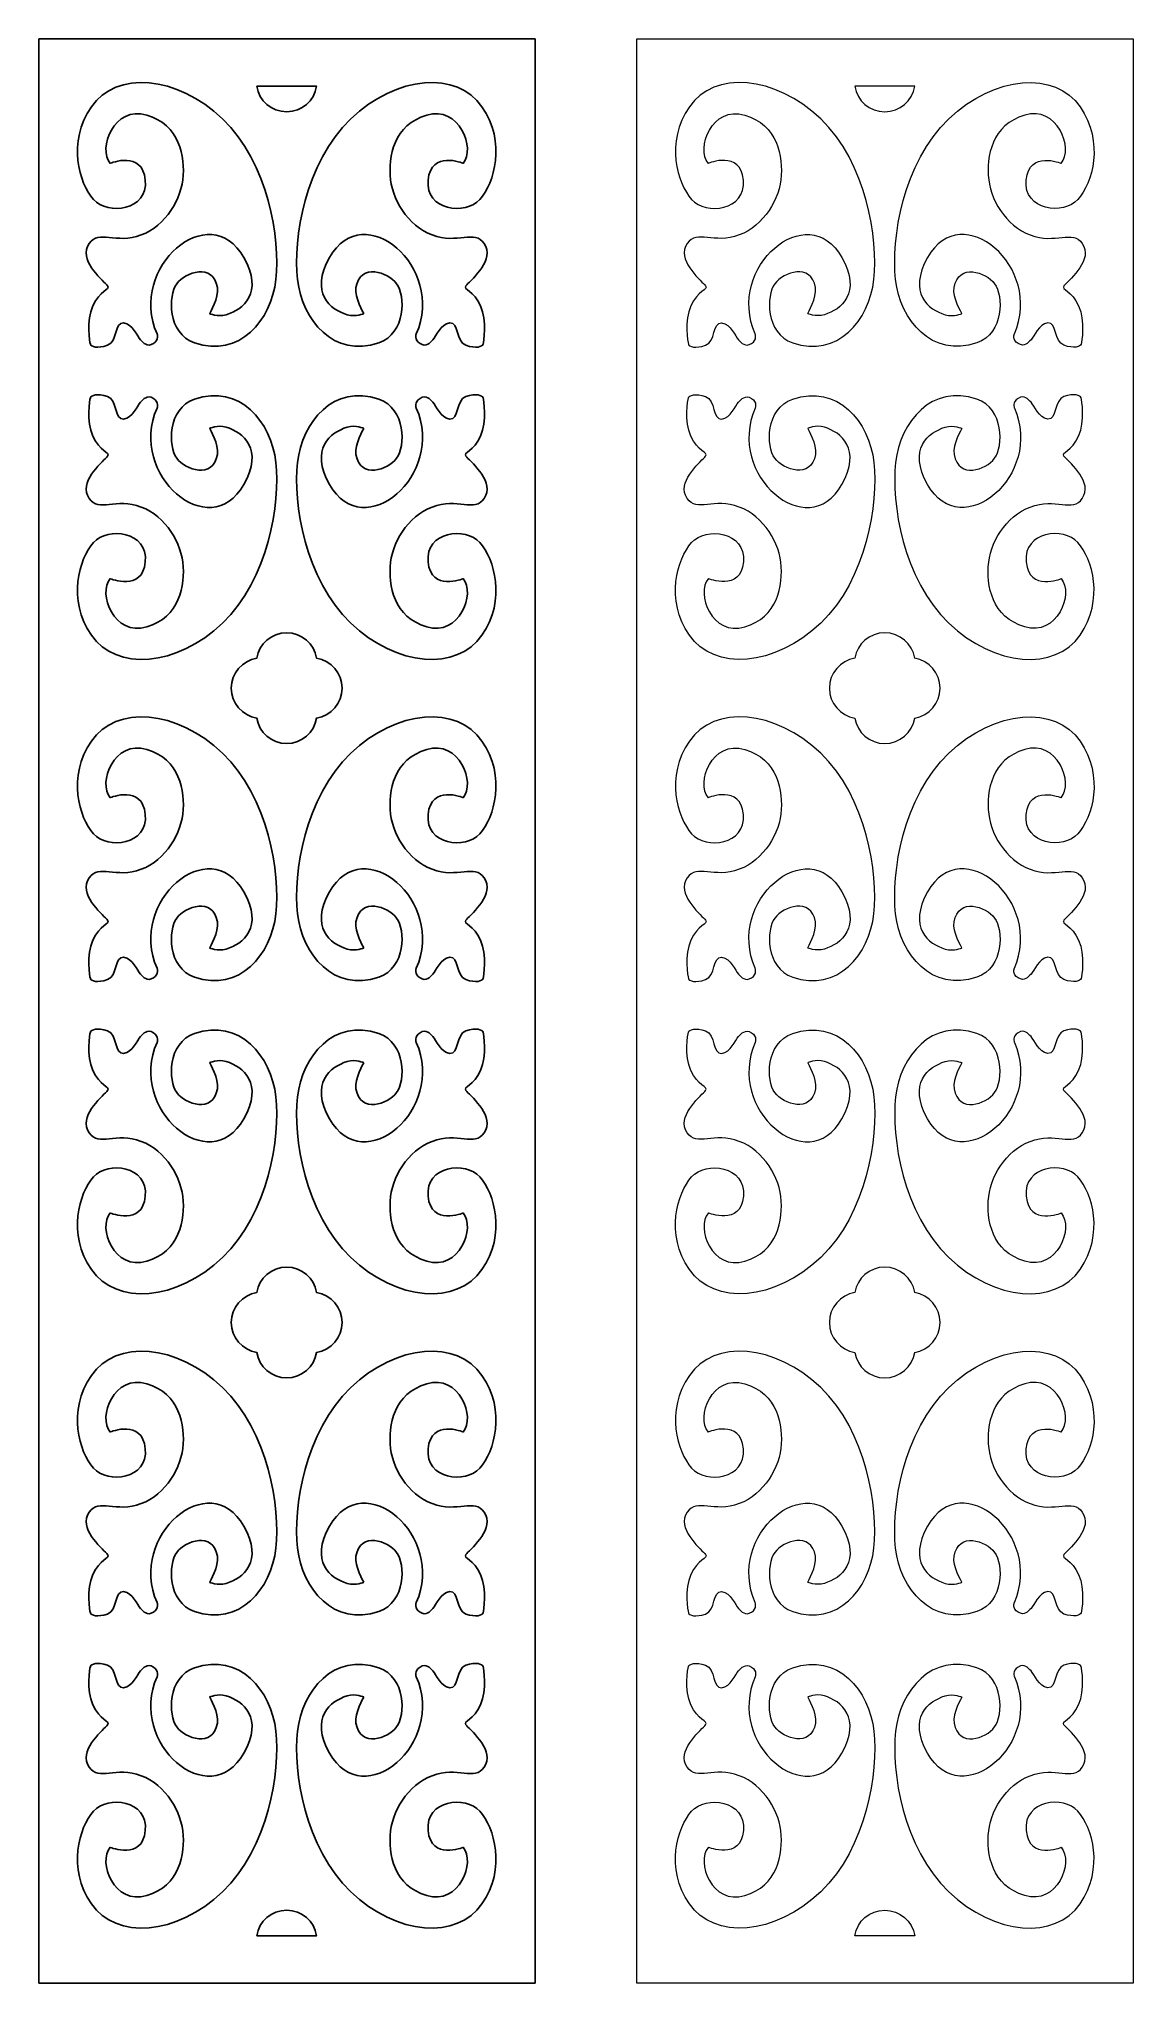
# Model space of a CAD drawing. Header units: centimetres. Extents: x -8.1 to 6.6, y -12.9 to 13.3.
import ezdxf

# ---------------------------------------------------------------- set-up
doc = ezdxf.new("R2010")
doc.units = ezdxf.units.CM
doc.header["$MEASUREMENT"] = 0
doc.layers.add('layer 1', color=7, linetype='Continuous')

msp = doc.modelspace()

# ---------------------------------------------------------------- linework, layer by layer
at = {"layer": 'layer 1', "color": 250}
for points, knots in [([(-1.44577, -12.88779), (-1.44577, -12.88779), (-1.44577, 13.32701), (-1.44577, 13.32701), (-1.44577, 13.32701), (-1.44577, 13.32701), (-8.13322, 13.32701), (-8.13322, 13.32701), (-8.13322, 13.32701), (-8.13322, 13.32701), (-8.13322, -12.88779), (-8.13322, -12.88779), (-8.13322, -12.88779), (-8.13322, -12.88779), (-1.44577, -12.88779), (-1.44577, -12.88779)], [0, 0, 0, 0, 0.2, 0.2, 0.2, 0.2, 0.4, 0.4, 0.4, 0.4, 0.6, 0.6, 0.6, 0.6, 1, 1, 1, 1]), ([(-5.83227, 9.62324), (-5.83227, 9.62324), (-5.72949, 9.57218), (-5.6069, 9.60781), (-5.6069, 9.60781), (-5.38079, 9.67351), (-5.1009, 9.90447), (-5.37045, 10.37962), (-5.37045, 10.37962), (-5.82997, 11.18963), (-6.93808, 10.25333), (-6.54001, 9.3483), (-6.54001, 9.3483), (-6.54001, 9.3483), (-6.50561, 9.27054), (-6.59054, 9.21864), (-6.59054, 9.21864), (-6.67547, 9.16674), (-6.72266, 9.22808), (-6.76512, 9.27054), (-6.76512, 9.27054), (-6.80759, 9.31301), (-6.86893, 9.48287), (-6.9916, 9.49702), (-6.9916, 9.49702), (-7.11428, 9.51118), (-7.07182, 9.24223), (-7.20865, 9.19505), (-7.20865, 9.19505), (-7.34548, 9.14786), (-7.43041, 9.17617), (-7.43985, 9.2092), (-7.43985, 9.2092), (-7.44929, 9.24223), (-7.49647, 9.52062), (-7.40682, 9.72822), (-7.40682, 9.72822), (-7.31717, 9.93583), (-7.16618, 9.94055), (-7.20865, 9.99717), (-7.20865, 9.99717), (-7.25111, 10.05379), (-7.5756, 10.31277), (-7.47759, 10.52563), (-7.47759, 10.52563), (-7.36434, 10.77163), (-7.14259, 10.57281), (-6.81702, 10.66246), (-6.81702, 10.66246), (-6.47654, 10.75622), (-6.23195, 11.10598), (-6.1942, 11.42683), (-6.1942, 11.42683), (-6.15645, 11.74768), (-6.24138, 12.16762), (-6.68019, 12.29973), (-6.68019, 12.29973), (-7.119, 12.43185), (-7.34548, 11.84677), (-7.1709, 11.6486), (-7.1709, 11.6486), (-7.1709, 11.6486), (-6.73681, 11.83261), (-6.69907, 11.42212), (-6.69907, 11.42212), (-6.66132, 11.01162), (-7.20393, 10.94556), (-7.39738, 11.16261), (-7.39738, 11.16261), (-7.59084, 11.37965), (-7.75598, 11.9317), (-7.42569, 12.41297), (-7.42569, 12.41297), (-7.09541, 12.89425), (-6.27441, 12.84234), (-5.65631, 12.24783), (-5.65631, 12.24783), (-5.0382, 11.65332), (-4.87778, 10.62943), (-4.93912, 10.0821), (-4.93912, 10.0821), (-5.00046, 9.53477), (-5.43009, 9.01949), (-6.03377, 9.22808), (-6.03377, 9.22808), (-6.40378, 9.35592), (-6.39237, 9.86978), (-6.27441, 10.02548), (-6.27441, 10.02548), (-6.15645, 10.18119), (-5.78805, 10.31497), (-5.72709, 9.97358), (-5.72709, 9.97358), (-5.70349, 9.84147), (-5.83227, 9.62324), (-5.83227, 9.62324)], [0, 0, 0, 0, 0.04, 0.04, 0.04, 0.04, 0.08, 0.08, 0.08, 0.08, 0.12, 0.12, 0.12, 0.12, 0.16, 0.16, 0.16, 0.16, 0.2, 0.2, 0.2, 0.2, 0.24, 0.24, 0.24, 0.24, 0.28, 0.28, 0.28, 0.28, 0.32, 0.32, 0.32, 0.32, 0.36, 0.36, 0.36, 0.36, 0.4, 0.4, 0.4, 0.4, 0.44, 0.44, 0.44, 0.44, 0.48, 0.48, 0.48, 0.48, 0.52, 0.52, 0.52, 0.52, 0.56, 0.56, 0.56, 0.56, 0.6, 0.6, 0.6, 0.6, 0.64, 0.64, 0.64, 0.64, 0.68, 0.68, 0.68, 0.68, 0.72, 0.72, 0.72, 0.72, 0.76, 0.76, 0.76, 0.76, 0.8, 0.8, 0.8, 0.8, 0.84, 0.84, 0.84, 0.84, 0.88, 0.88, 0.88, 0.88, 0.92, 0.92, 0.92, 0.92, 1, 1, 1, 1]), ([(-3.75418, 9.62324), (-3.75418, 9.62324), (-3.85695, 9.57218), (-3.97955, 9.60781), (-3.97955, 9.60781), (-4.20566, 9.67351), (-4.48554, 9.90447), (-4.21599, 10.37962), (-4.21599, 10.37962), (-3.75647, 11.18963), (-2.64836, 10.25333), (-3.04643, 9.3483), (-3.04643, 9.3483), (-3.04643, 9.3483), (-3.08083, 9.27054), (-2.9959, 9.21864), (-2.9959, 9.21864), (-2.91097, 9.16674), (-2.86379, 9.22808), (-2.82132, 9.27054), (-2.82132, 9.27054), (-2.77886, 9.31301), (-2.71752, 9.48287), (-2.59484, 9.49702), (-2.59484, 9.49702), (-2.47216, 9.51118), (-2.51463, 9.24223), (-2.3778, 9.19505), (-2.3778, 9.19505), (-2.24096, 9.14786), (-2.15603, 9.17617), (-2.1466, 9.2092), (-2.1466, 9.2092), (-2.13716, 9.24223), (-2.08998, 9.52062), (-2.17963, 9.72822), (-2.17963, 9.72822), (-2.26928, 9.93583), (-2.42026, 9.94055), (-2.3778, 9.99717), (-2.3778, 9.99717), (-2.33533, 10.05379), (-2.01085, 10.31277), (-2.10885, 10.52563), (-2.10885, 10.52563), (-2.22211, 10.77163), (-2.44386, 10.57281), (-2.76942, 10.66246), (-2.76942, 10.66246), (-3.1099, 10.75622), (-3.3545, 11.10598), (-3.39225, 11.42683), (-3.39225, 11.42683), (-3.42999, 11.74768), (-3.34506, 12.16762), (-2.90625, 12.29973), (-2.90625, 12.29973), (-2.46745, 12.43185), (-2.24096, 11.84677), (-2.41554, 11.6486), (-2.41554, 11.6486), (-2.41554, 11.6486), (-2.84963, 11.83261), (-2.88738, 11.42212), (-2.88738, 11.42212), (-2.92513, 11.01162), (-2.38251, 10.94556), (-2.18906, 11.16261), (-2.18906, 11.16261), (-1.99561, 11.37965), (-1.83047, 11.9317), (-2.16075, 12.41297), (-2.16075, 12.41297), (-2.49104, 12.89425), (-3.31203, 12.84234), (-3.93014, 12.24783), (-3.93014, 12.24783), (-4.54824, 11.65332), (-4.70867, 10.62943), (-4.64733, 10.0821), (-4.64733, 10.0821), (-4.58599, 9.53477), (-4.15636, 9.01949), (-3.55267, 9.22808), (-3.55267, 9.22808), (-3.18267, 9.35592), (-3.19407, 9.86978), (-3.31203, 10.02548), (-3.31203, 10.02548), (-3.42999, 10.18119), (-3.7984, 10.31497), (-3.85936, 9.97358), (-3.85936, 9.97358), (-3.88295, 9.84147), (-3.75418, 9.62324), (-3.75418, 9.62324)], [0, 0, 0, 0, 0.04, 0.04, 0.04, 0.04, 0.08, 0.08, 0.08, 0.08, 0.12, 0.12, 0.12, 0.12, 0.16, 0.16, 0.16, 0.16, 0.2, 0.2, 0.2, 0.2, 0.24, 0.24, 0.24, 0.24, 0.28, 0.28, 0.28, 0.28, 0.32, 0.32, 0.32, 0.32, 0.36, 0.36, 0.36, 0.36, 0.4, 0.4, 0.4, 0.4, 0.44, 0.44, 0.44, 0.44, 0.48, 0.48, 0.48, 0.48, 0.52, 0.52, 0.52, 0.52, 0.56, 0.56, 0.56, 0.56, 0.6, 0.6, 0.6, 0.6, 0.64, 0.64, 0.64, 0.64, 0.68, 0.68, 0.68, 0.68, 0.72, 0.72, 0.72, 0.72, 0.76, 0.76, 0.76, 0.76, 0.8, 0.8, 0.8, 0.8, 0.84, 0.84, 0.84, 0.84, 0.88, 0.88, 0.88, 0.88, 0.92, 0.92, 0.92, 0.92, 1, 1, 1, 1]), ([(-5.19672, 12.68796), (-5.19672, 12.68796), (-4.38972, 12.68796), (-4.38972, 12.68796), (-4.38972, 12.68796), (-4.42102, 12.49333), (-4.58978, 12.3446), (-4.79323, 12.3446), (-4.79323, 12.3446), (-4.99667, 12.3446), (-5.16541, 12.49333), (-5.19672, 12.68796)], [0, 0, 0, 0, 0.25, 0.25, 0.25, 0.25, 0.5, 0.5, 0.5, 0.5, 1, 1, 1, 1]), ([(-5.83227, 8.07493), (-5.83227, 8.07493), (-5.72949, 8.12599), (-5.6069, 8.09037), (-5.6069, 8.09037), (-5.38079, 8.02466), (-5.1009, 7.7937), (-5.37045, 7.31856), (-5.37045, 7.31856), (-5.82997, 6.50854), (-6.93808, 7.44484), (-6.54001, 8.34988), (-6.54001, 8.34988), (-6.54001, 8.34988), (-6.50561, 8.42763), (-6.59054, 8.47953), (-6.59054, 8.47953), (-6.67547, 8.53143), (-6.72266, 8.47009), (-6.76512, 8.42763), (-6.76512, 8.42763), (-6.80759, 8.38516), (-6.86893, 8.2153), (-6.9916, 8.20115), (-6.9916, 8.20115), (-7.11428, 8.18699), (-7.07182, 8.45594), (-7.20865, 8.50312), (-7.20865, 8.50312), (-7.34548, 8.55031), (-7.43041, 8.522), (-7.43985, 8.48897), (-7.43985, 8.48897), (-7.44929, 8.45594), (-7.49647, 8.17756), (-7.40682, 7.96995), (-7.40682, 7.96995), (-7.31717, 7.76234), (-7.16618, 7.75762), (-7.20865, 7.701), (-7.20865, 7.701), (-7.25111, 7.64438), (-7.5756, 7.38541), (-7.47759, 7.17254), (-7.47759, 7.17254), (-7.36434, 6.92654), (-7.14259, 7.12536), (-6.81702, 7.03571), (-6.81702, 7.03571), (-6.47654, 6.94195), (-6.23195, 6.59219), (-6.1942, 6.27134), (-6.1942, 6.27134), (-6.15645, 5.95049), (-6.24138, 5.53055), (-6.68019, 5.39844), (-6.68019, 5.39844), (-7.119, 5.26632), (-7.34548, 5.8514), (-7.1709, 6.04957), (-7.1709, 6.04957), (-7.1709, 6.04957), (-6.73681, 5.86556), (-6.69907, 6.27605), (-6.69907, 6.27605), (-6.66132, 6.68655), (-7.20393, 6.75261), (-7.39738, 6.53557), (-7.39738, 6.53557), (-7.59084, 6.31852), (-7.75598, 5.76647), (-7.42569, 5.2852), (-7.42569, 5.2852), (-7.09541, 4.80393), (-6.27441, 4.85583), (-5.65631, 5.45034), (-5.65631, 5.45034), (-5.0382, 6.04486), (-4.87778, 7.06874), (-4.93912, 7.61607), (-4.93912, 7.61607), (-5.00046, 8.1634), (-5.43009, 8.67868), (-6.03377, 8.47009), (-6.03377, 8.47009), (-6.40378, 8.34225), (-6.39237, 7.8284), (-6.27441, 7.67269), (-6.27441, 7.67269), (-6.15645, 7.51698), (-5.78805, 7.3832), (-5.72709, 7.72459), (-5.72709, 7.72459), (-5.70349, 7.85671), (-5.83227, 8.07493), (-5.83227, 8.07493)], [0, 0, 0, 0, 0.04, 0.04, 0.04, 0.04, 0.08, 0.08, 0.08, 0.08, 0.12, 0.12, 0.12, 0.12, 0.16, 0.16, 0.16, 0.16, 0.2, 0.2, 0.2, 0.2, 0.24, 0.24, 0.24, 0.24, 0.28, 0.28, 0.28, 0.28, 0.32, 0.32, 0.32, 0.32, 0.36, 0.36, 0.36, 0.36, 0.4, 0.4, 0.4, 0.4, 0.44, 0.44, 0.44, 0.44, 0.48, 0.48, 0.48, 0.48, 0.52, 0.52, 0.52, 0.52, 0.56, 0.56, 0.56, 0.56, 0.6, 0.6, 0.6, 0.6, 0.64, 0.64, 0.64, 0.64, 0.68, 0.68, 0.68, 0.68, 0.72, 0.72, 0.72, 0.72, 0.76, 0.76, 0.76, 0.76, 0.8, 0.8, 0.8, 0.8, 0.84, 0.84, 0.84, 0.84, 0.88, 0.88, 0.88, 0.88, 0.92, 0.92, 0.92, 0.92, 1, 1, 1, 1]), ([(-3.75418, 8.07493), (-3.75418, 8.07493), (-3.85695, 8.12599), (-3.97955, 8.09037), (-3.97955, 8.09037), (-4.20566, 8.02466), (-4.48554, 7.7937), (-4.21599, 7.31856), (-4.21599, 7.31856), (-3.75647, 6.50854), (-2.64836, 7.44484), (-3.04643, 8.34988), (-3.04643, 8.34988), (-3.04643, 8.34988), (-3.08083, 8.42763), (-2.9959, 8.47953), (-2.9959, 8.47953), (-2.91097, 8.53143), (-2.86379, 8.47009), (-2.82132, 8.42763), (-2.82132, 8.42763), (-2.77886, 8.38516), (-2.71752, 8.2153), (-2.59484, 8.20115), (-2.59484, 8.20115), (-2.47216, 8.18699), (-2.51463, 8.45594), (-2.3778, 8.50312), (-2.3778, 8.50312), (-2.24096, 8.55031), (-2.15603, 8.522), (-2.1466, 8.48897), (-2.1466, 8.48897), (-2.13716, 8.45594), (-2.08998, 8.17756), (-2.17963, 7.96995), (-2.17963, 7.96995), (-2.26928, 7.76234), (-2.42026, 7.75762), (-2.3778, 7.701), (-2.3778, 7.701), (-2.33533, 7.64438), (-2.01085, 7.38541), (-2.10885, 7.17254), (-2.10885, 7.17254), (-2.22211, 6.92654), (-2.44386, 7.12536), (-2.76942, 7.03571), (-2.76942, 7.03571), (-3.1099, 6.94195), (-3.3545, 6.59219), (-3.39225, 6.27134), (-3.39225, 6.27134), (-3.42999, 5.95049), (-3.34506, 5.53055), (-2.90625, 5.39844), (-2.90625, 5.39844), (-2.46745, 5.26632), (-2.24096, 5.8514), (-2.41554, 6.04957), (-2.41554, 6.04957), (-2.41554, 6.04957), (-2.84963, 5.86556), (-2.88738, 6.27605), (-2.88738, 6.27605), (-2.92513, 6.68655), (-2.38251, 6.75261), (-2.18906, 6.53557), (-2.18906, 6.53557), (-1.99561, 6.31852), (-1.83047, 5.76647), (-2.16075, 5.2852), (-2.16075, 5.2852), (-2.49104, 4.80393), (-3.31203, 4.85583), (-3.93014, 5.45034), (-3.93014, 5.45034), (-4.54824, 6.04486), (-4.70867, 7.06874), (-4.64733, 7.61607), (-4.64733, 7.61607), (-4.58599, 8.1634), (-4.15636, 8.67868), (-3.55267, 8.47009), (-3.55267, 8.47009), (-3.18267, 8.34225), (-3.19407, 7.8284), (-3.31203, 7.67269), (-3.31203, 7.67269), (-3.42999, 7.51698), (-3.7984, 7.3832), (-3.85936, 7.72459), (-3.85936, 7.72459), (-3.88295, 7.85671), (-3.75418, 8.07493), (-3.75418, 8.07493)], [0, 0, 0, 0, 0.04, 0.04, 0.04, 0.04, 0.08, 0.08, 0.08, 0.08, 0.12, 0.12, 0.12, 0.12, 0.16, 0.16, 0.16, 0.16, 0.2, 0.2, 0.2, 0.2, 0.24, 0.24, 0.24, 0.24, 0.28, 0.28, 0.28, 0.28, 0.32, 0.32, 0.32, 0.32, 0.36, 0.36, 0.36, 0.36, 0.4, 0.4, 0.4, 0.4, 0.44, 0.44, 0.44, 0.44, 0.48, 0.48, 0.48, 0.48, 0.52, 0.52, 0.52, 0.52, 0.56, 0.56, 0.56, 0.56, 0.6, 0.6, 0.6, 0.6, 0.64, 0.64, 0.64, 0.64, 0.68, 0.68, 0.68, 0.68, 0.72, 0.72, 0.72, 0.72, 0.76, 0.76, 0.76, 0.76, 0.8, 0.8, 0.8, 0.8, 0.84, 0.84, 0.84, 0.84, 0.88, 0.88, 0.88, 0.88, 0.92, 0.92, 0.92, 0.92, 1, 1, 1, 1]), ([(-4.04638, 4.57261), (-4.04638, 4.36917), (-4.19509, 4.20042), (-4.38972, 4.16912), (-4.38972, 4.16912), (-4.42102, 3.97449), (-4.58978, 3.82576), (-4.79323, 3.82576), (-4.79323, 3.82576), (-4.99667, 3.82576), (-5.16541, 3.97449), (-5.19672, 4.16912), (-5.19672, 4.16912), (-5.39135, 4.20043), (-5.54007, 4.36917), (-5.54007, 4.57261), (-5.54007, 4.57261), (-5.54007, 4.77605), (-5.39134, 4.94479), (-5.19672, 4.97611), (-5.19672, 4.97611), (-5.1654, 5.17073), (-4.99666, 5.31946), (-4.79323, 5.31946), (-4.79323, 5.31946), (-4.58978, 5.31946), (-4.42103, 5.17073), (-4.38972, 4.9761), (-4.38972, 4.9761), (-4.19509, 4.94479), (-4.04637, 4.77605), (-4.04638, 4.57261)], [0, 0, 0, 0, 0.11111111, 0.11111111, 0.11111111, 0.11111111, 0.22222222, 0.22222222, 0.22222222, 0.22222222, 0.33333333, 0.33333333, 0.33333333, 0.33333333, 0.44444444, 0.44444444, 0.44444444, 0.44444444, 0.55555556, 0.55555556, 0.55555556, 0.55555556, 0.66666667, 0.66666667, 0.66666667, 0.66666667, 0.77777778, 0.77777778, 0.77777778, 0.77777778, 1, 1, 1, 1]), ([(-5.83227, 1.07028), (-5.83227, 1.07028), (-5.72949, 1.01922), (-5.6069, 1.05485), (-5.6069, 1.05485), (-5.38079, 1.12055), (-5.1009, 1.35151), (-5.37045, 1.82666), (-5.37045, 1.82666), (-5.82997, 2.63668), (-6.93808, 1.70037), (-6.54001, 0.79534), (-6.54001, 0.79534), (-6.54001, 0.79534), (-6.50561, 0.71758), (-6.59054, 0.66568), (-6.59054, 0.66568), (-6.67547, 0.61378), (-6.72266, 0.67512), (-6.76512, 0.71758), (-6.76512, 0.71758), (-6.80759, 0.76005), (-6.86893, 0.92991), (-6.9916, 0.94407), (-6.9916, 0.94407), (-7.11428, 0.95822), (-7.07182, 0.68927), (-7.20865, 0.64209), (-7.20865, 0.64209), (-7.34548, 0.59491), (-7.43041, 0.62322), (-7.43985, 0.65625), (-7.43985, 0.65625), (-7.44929, 0.68927), (-7.49647, 0.96766), (-7.40682, 1.17526), (-7.40682, 1.17526), (-7.31717, 1.38287), (-7.16618, 1.38759), (-7.20865, 1.44421), (-7.20865, 1.44421), (-7.25111, 1.50083), (-7.5756, 1.75981), (-7.47759, 1.97267), (-7.47759, 1.97267), (-7.36434, 2.21867), (-7.14259, 2.01985), (-6.81702, 2.1095), (-6.81702, 2.1095), (-6.47654, 2.20326), (-6.23195, 2.55303), (-6.1942, 2.87387), (-6.1942, 2.87387), (-6.15645, 3.19472), (-6.24138, 3.61466), (-6.68019, 3.74677), (-6.68019, 3.74677), (-7.119, 3.87889), (-7.34548, 3.29381), (-7.1709, 3.09564), (-7.1709, 3.09564), (-7.1709, 3.09564), (-6.73681, 3.27965), (-6.69907, 2.86916), (-6.69907, 2.86916), (-6.66132, 2.45866), (-7.20393, 2.3926), (-7.39738, 2.60965), (-7.39738, 2.60965), (-7.59084, 2.82669), (-7.75598, 3.37874), (-7.42569, 3.86001), (-7.42569, 3.86001), (-7.09541, 4.34129), (-6.27441, 4.28938), (-5.65631, 3.69487), (-5.65631, 3.69487), (-5.0382, 3.10036), (-4.87778, 2.07647), (-4.93912, 1.52914), (-4.93912, 1.52914), (-5.00046, 0.98181), (-5.43009, 0.46653), (-6.03377, 0.67512), (-6.03377, 0.67512), (-6.40378, 0.80296), (-6.39237, 1.31682), (-6.27441, 1.47252), (-6.27441, 1.47252), (-6.15645, 1.62823), (-5.78805, 1.76201), (-5.72709, 1.42062), (-5.72709, 1.42062), (-5.70349, 1.28851), (-5.83227, 1.07028), (-5.83227, 1.07028)], [0, 0, 0, 0, 0.04, 0.04, 0.04, 0.04, 0.08, 0.08, 0.08, 0.08, 0.12, 0.12, 0.12, 0.12, 0.16, 0.16, 0.16, 0.16, 0.2, 0.2, 0.2, 0.2, 0.24, 0.24, 0.24, 0.24, 0.28, 0.28, 0.28, 0.28, 0.32, 0.32, 0.32, 0.32, 0.36, 0.36, 0.36, 0.36, 0.4, 0.4, 0.4, 0.4, 0.44, 0.44, 0.44, 0.44, 0.48, 0.48, 0.48, 0.48, 0.52, 0.52, 0.52, 0.52, 0.56, 0.56, 0.56, 0.56, 0.6, 0.6, 0.6, 0.6, 0.64, 0.64, 0.64, 0.64, 0.68, 0.68, 0.68, 0.68, 0.72, 0.72, 0.72, 0.72, 0.76, 0.76, 0.76, 0.76, 0.8, 0.8, 0.8, 0.8, 0.84, 0.84, 0.84, 0.84, 0.88, 0.88, 0.88, 0.88, 0.92, 0.92, 0.92, 0.92, 1, 1, 1, 1]), ([(-3.75418, 1.07028), (-3.75418, 1.07028), (-3.85695, 1.01922), (-3.97955, 1.05485), (-3.97955, 1.05485), (-4.20566, 1.12055), (-4.48554, 1.35151), (-4.21599, 1.82666), (-4.21599, 1.82666), (-3.75647, 2.63668), (-2.64836, 1.70037), (-3.04643, 0.79534), (-3.04643, 0.79534), (-3.04643, 0.79534), (-3.08083, 0.71758), (-2.9959, 0.66568), (-2.9959, 0.66568), (-2.91097, 0.61378), (-2.86379, 0.67512), (-2.82132, 0.71758), (-2.82132, 0.71758), (-2.77886, 0.76005), (-2.71752, 0.92991), (-2.59484, 0.94407), (-2.59484, 0.94407), (-2.47216, 0.95822), (-2.51463, 0.68927), (-2.3778, 0.64209), (-2.3778, 0.64209), (-2.24096, 0.59491), (-2.15603, 0.62322), (-2.1466, 0.65625), (-2.1466, 0.65625), (-2.13716, 0.68927), (-2.08998, 0.96766), (-2.17963, 1.17526), (-2.17963, 1.17526), (-2.26928, 1.38287), (-2.42026, 1.38759), (-2.3778, 1.44421), (-2.3778, 1.44421), (-2.33533, 1.50083), (-2.01085, 1.75981), (-2.10885, 1.97267), (-2.10885, 1.97267), (-2.22211, 2.21867), (-2.44386, 2.01985), (-2.76942, 2.1095), (-2.76942, 2.1095), (-3.1099, 2.20326), (-3.3545, 2.55303), (-3.39225, 2.87387), (-3.39225, 2.87387), (-3.42999, 3.19472), (-3.34506, 3.61466), (-2.90625, 3.74677), (-2.90625, 3.74677), (-2.46745, 3.87889), (-2.24096, 3.29381), (-2.41554, 3.09564), (-2.41554, 3.09564), (-2.41554, 3.09564), (-2.84963, 3.27965), (-2.88738, 2.86916), (-2.88738, 2.86916), (-2.92513, 2.45866), (-2.38252, 2.3926), (-2.18906, 2.60965), (-2.18906, 2.60965), (-1.99561, 2.82669), (-1.83047, 3.37874), (-2.16075, 3.86001), (-2.16075, 3.86001), (-2.49104, 4.34129), (-3.31203, 4.28938), (-3.93014, 3.69487), (-3.93014, 3.69487), (-4.54824, 3.10036), (-4.70867, 2.07647), (-4.64733, 1.52914), (-4.64733, 1.52914), (-4.58599, 0.98181), (-4.15636, 0.46653), (-3.55267, 0.67512), (-3.55267, 0.67512), (-3.18267, 0.80296), (-3.19407, 1.31682), (-3.31203, 1.47252), (-3.31203, 1.47252), (-3.42999, 1.62823), (-3.7984, 1.76201), (-3.85936, 1.42062), (-3.85936, 1.42062), (-3.88295, 1.28851), (-3.75418, 1.07028), (-3.75418, 1.07028)], [0, 0, 0, 0, 0.04, 0.04, 0.04, 0.04, 0.08, 0.08, 0.08, 0.08, 0.12, 0.12, 0.12, 0.12, 0.16, 0.16, 0.16, 0.16, 0.2, 0.2, 0.2, 0.2, 0.24, 0.24, 0.24, 0.24, 0.28, 0.28, 0.28, 0.28, 0.32, 0.32, 0.32, 0.32, 0.36, 0.36, 0.36, 0.36, 0.4, 0.4, 0.4, 0.4, 0.44, 0.44, 0.44, 0.44, 0.48, 0.48, 0.48, 0.48, 0.52, 0.52, 0.52, 0.52, 0.56, 0.56, 0.56, 0.56, 0.6, 0.6, 0.6, 0.6, 0.64, 0.64, 0.64, 0.64, 0.68, 0.68, 0.68, 0.68, 0.72, 0.72, 0.72, 0.72, 0.76, 0.76, 0.76, 0.76, 0.8, 0.8, 0.8, 0.8, 0.84, 0.84, 0.84, 0.84, 0.88, 0.88, 0.88, 0.88, 0.92, 0.92, 0.92, 0.92, 1, 1, 1, 1]), ([(-5.83227, -0.47803), (-5.83227, -0.47803), (-5.72949, -0.42697), (-5.6069, -0.46259), (-5.6069, -0.46259), (-5.38079, -0.5283), (-5.1009, -0.75925), (-5.37045, -1.2344), (-5.37045, -1.2344), (-5.82997, -2.04442), (-6.93808, -1.10811), (-6.54001, -0.20308), (-6.54001, -0.20308), (-6.54001, -0.20308), (-6.50561, -0.12533), (-6.59054, -0.07343), (-6.59054, -0.07343), (-6.67547, -0.02153), (-6.72266, -0.08286), (-6.76512, -0.12533), (-6.76512, -0.12533), (-6.80759, -0.16779), (-6.86893, -0.33766), (-6.9916, -0.35181), (-6.9916, -0.35181), (-7.11428, -0.36597), (-7.07182, -0.09702), (-7.20865, -0.04984), (-7.20865, -0.04984), (-7.34548, -0.00265), (-7.43041, -0.03096), (-7.43985, -0.06399), (-7.43985, -0.06399), (-7.44929, -0.09702), (-7.49647, -0.3754), (-7.40682, -0.58301), (-7.40682, -0.58301), (-7.31717, -0.79062), (-7.16618, -0.79534), (-7.20865, -0.85196), (-7.20865, -0.85196), (-7.25111, -0.90858), (-7.5756, -1.16755), (-7.47759, -1.38042), (-7.47759, -1.38042), (-7.36434, -1.62642), (-7.14259, -1.4276), (-6.81702, -1.51725), (-6.81702, -1.51725), (-6.47654, -1.61101), (-6.23195, -1.96077), (-6.1942, -2.28162), (-6.1942, -2.28162), (-6.15645, -2.60247), (-6.24138, -3.02241), (-6.68019, -3.15452), (-6.68019, -3.15452), (-7.119, -3.28663), (-7.34548, -2.70156), (-7.1709, -2.50338), (-7.1709, -2.50338), (-7.1709, -2.50338), (-6.73681, -2.6874), (-6.69907, -2.2769), (-6.69907, -2.2769), (-6.66132, -1.8664), (-7.20393, -1.80035), (-7.39738, -2.01739), (-7.39738, -2.01739), (-7.59084, -2.23444), (-7.75598, -2.78649), (-7.42569, -3.26776), (-7.42569, -3.26776), (-7.09541, -3.74903), (-6.27441, -3.69713), (-5.65631, -3.10262), (-5.65631, -3.10262), (-5.0382, -2.5081), (-4.87778, -1.48422), (-4.93912, -0.93689), (-4.93912, -0.93689), (-5.00046, -0.38956), (-5.43009, 0.12572), (-6.03377, -0.08286), (-6.03377, -0.08286), (-6.40378, -0.21071), (-6.39237, -0.72456), (-6.27441, -0.88027), (-6.27441, -0.88027), (-6.15645, -1.03598), (-5.78805, -1.16976), (-5.72709, -0.82837), (-5.72709, -0.82837), (-5.70349, -0.69625), (-5.83227, -0.47803), (-5.83227, -0.47803)], [0, 0, 0, 0, 0.04, 0.04, 0.04, 0.04, 0.08, 0.08, 0.08, 0.08, 0.12, 0.12, 0.12, 0.12, 0.16, 0.16, 0.16, 0.16, 0.2, 0.2, 0.2, 0.2, 0.24, 0.24, 0.24, 0.24, 0.28, 0.28, 0.28, 0.28, 0.32, 0.32, 0.32, 0.32, 0.36, 0.36, 0.36, 0.36, 0.4, 0.4, 0.4, 0.4, 0.44, 0.44, 0.44, 0.44, 0.48, 0.48, 0.48, 0.48, 0.52, 0.52, 0.52, 0.52, 0.56, 0.56, 0.56, 0.56, 0.6, 0.6, 0.6, 0.6, 0.64, 0.64, 0.64, 0.64, 0.68, 0.68, 0.68, 0.68, 0.72, 0.72, 0.72, 0.72, 0.76, 0.76, 0.76, 0.76, 0.8, 0.8, 0.8, 0.8, 0.84, 0.84, 0.84, 0.84, 0.88, 0.88, 0.88, 0.88, 0.92, 0.92, 0.92, 0.92, 1, 1, 1, 1]), ([(-3.75418, -0.47803), (-3.75418, -0.47803), (-3.85695, -0.42697), (-3.97955, -0.46259), (-3.97955, -0.46259), (-4.20566, -0.5283), (-4.48554, -0.75925), (-4.21599, -1.2344), (-4.21599, -1.2344), (-3.75647, -2.04442), (-2.64836, -1.10811), (-3.04643, -0.20308), (-3.04643, -0.20308), (-3.04643, -0.20308), (-3.08083, -0.12533), (-2.9959, -0.07343), (-2.9959, -0.07343), (-2.91097, -0.02153), (-2.86379, -0.08286), (-2.82132, -0.12533), (-2.82132, -0.12533), (-2.77886, -0.16779), (-2.71752, -0.33766), (-2.59484, -0.35181), (-2.59484, -0.35181), (-2.47216, -0.36597), (-2.51463, -0.09702), (-2.3778, -0.04984), (-2.3778, -0.04984), (-2.24096, -0.00265), (-2.15603, -0.03096), (-2.1466, -0.06399), (-2.1466, -0.06399), (-2.13716, -0.09702), (-2.08998, -0.3754), (-2.17963, -0.58301), (-2.17963, -0.58301), (-2.26928, -0.79062), (-2.42026, -0.79534), (-2.3778, -0.85196), (-2.3778, -0.85196), (-2.33533, -0.90858), (-2.01085, -1.16755), (-2.10885, -1.38042), (-2.10885, -1.38042), (-2.22211, -1.62642), (-2.44386, -1.4276), (-2.76942, -1.51725), (-2.76942, -1.51725), (-3.1099, -1.61101), (-3.3545, -1.96077), (-3.39225, -2.28162), (-3.39225, -2.28162), (-3.42999, -2.60247), (-3.34506, -3.02241), (-2.90625, -3.15452), (-2.90625, -3.15452), (-2.46745, -3.28663), (-2.24096, -2.70156), (-2.41554, -2.50338), (-2.41554, -2.50338), (-2.41554, -2.50338), (-2.84963, -2.6874), (-2.88738, -2.2769), (-2.88738, -2.2769), (-2.92513, -1.8664), (-2.38252, -1.80035), (-2.18906, -2.01739), (-2.18906, -2.01739), (-1.99561, -2.23444), (-1.83047, -2.78649), (-2.16075, -3.26776), (-2.16075, -3.26776), (-2.49104, -3.74903), (-3.31203, -3.69713), (-3.93014, -3.10262), (-3.93014, -3.10262), (-4.54824, -2.5081), (-4.70867, -1.48422), (-4.64733, -0.93689), (-4.64733, -0.93689), (-4.58599, -0.38956), (-4.15636, 0.12572), (-3.55267, -0.08286), (-3.55267, -0.08286), (-3.18267, -0.21071), (-3.19407, -0.72456), (-3.31203, -0.88027), (-3.31203, -0.88027), (-3.42999, -1.03598), (-3.7984, -1.16976), (-3.85936, -0.82837), (-3.85936, -0.82837), (-3.88295, -0.69625), (-3.75418, -0.47803), (-3.75418, -0.47803)], [0, 0, 0, 0, 0.04, 0.04, 0.04, 0.04, 0.08, 0.08, 0.08, 0.08, 0.12, 0.12, 0.12, 0.12, 0.16, 0.16, 0.16, 0.16, 0.2, 0.2, 0.2, 0.2, 0.24, 0.24, 0.24, 0.24, 0.28, 0.28, 0.28, 0.28, 0.32, 0.32, 0.32, 0.32, 0.36, 0.36, 0.36, 0.36, 0.4, 0.4, 0.4, 0.4, 0.44, 0.44, 0.44, 0.44, 0.48, 0.48, 0.48, 0.48, 0.52, 0.52, 0.52, 0.52, 0.56, 0.56, 0.56, 0.56, 0.6, 0.6, 0.6, 0.6, 0.64, 0.64, 0.64, 0.64, 0.68, 0.68, 0.68, 0.68, 0.72, 0.72, 0.72, 0.72, 0.76, 0.76, 0.76, 0.76, 0.8, 0.8, 0.8, 0.8, 0.84, 0.84, 0.84, 0.84, 0.88, 0.88, 0.88, 0.88, 0.92, 0.92, 0.92, 0.92, 1, 1, 1, 1]), ([(-4.04638, -3.98035), (-4.04638, -4.18379), (-4.19509, -4.35254), (-4.38972, -4.38384), (-4.38972, -4.38384), (-4.42102, -4.57847), (-4.58978, -4.7272), (-4.79323, -4.7272), (-4.79323, -4.7272), (-4.99667, -4.7272), (-5.16541, -4.57847), (-5.19672, -4.38384), (-5.19672, -4.38384), (-5.39135, -4.35253), (-5.54007, -4.18379), (-5.54007, -3.98035), (-5.54007, -3.98035), (-5.54007, -3.77691), (-5.39134, -3.60816), (-5.19672, -3.57685), (-5.19672, -3.57685), (-5.1654, -3.38223), (-4.99666, -3.2335), (-4.79323, -3.2335), (-4.79323, -3.2335), (-4.58978, -3.2335), (-4.42103, -3.38223), (-4.38972, -3.57686), (-4.38972, -3.57686), (-4.19509, -3.60817), (-4.04637, -3.77691), (-4.04638, -3.98035)], [0, 0, 0, 0, 0.11111111, 0.11111111, 0.11111111, 0.11111111, 0.22222222, 0.22222222, 0.22222222, 0.22222222, 0.33333333, 0.33333333, 0.33333333, 0.33333333, 0.44444444, 0.44444444, 0.44444444, 0.44444444, 0.55555556, 0.55555556, 0.55555556, 0.55555556, 0.66666667, 0.66666667, 0.66666667, 0.66666667, 0.77777778, 0.77777778, 0.77777778, 0.77777778, 1, 1, 1, 1]), ([(-5.83227, -7.48268), (-5.83227, -7.48268), (-5.72949, -7.53373), (-5.6069, -7.49811), (-5.6069, -7.49811), (-5.38079, -7.43241), (-5.1009, -7.20145), (-5.37045, -6.7263), (-5.37045, -6.7263), (-5.82997, -5.91628), (-6.93808, -6.85259), (-6.54001, -7.75762), (-6.54001, -7.75762), (-6.54001, -7.75762), (-6.50561, -7.83538), (-6.59054, -7.88728), (-6.59054, -7.88728), (-6.67547, -7.93918), (-6.72266, -7.87784), (-6.76512, -7.83538), (-6.76512, -7.83538), (-6.80759, -7.79291), (-6.86893, -7.62305), (-6.9916, -7.60889), (-6.9916, -7.60889), (-7.11428, -7.59474), (-7.07182, -7.86369), (-7.20865, -7.91087), (-7.20865, -7.91087), (-7.34548, -7.95805), (-7.43041, -7.92974), (-7.43985, -7.89671), (-7.43985, -7.89671), (-7.44929, -7.86369), (-7.49647, -7.5853), (-7.40682, -7.37769), (-7.40682, -7.37769), (-7.31717, -7.17008), (-7.16618, -7.16537), (-7.20865, -7.10875), (-7.20865, -7.10875), (-7.25111, -7.05213), (-7.5756, -6.79315), (-7.47759, -6.58029), (-7.47759, -6.58029), (-7.36434, -6.33429), (-7.14259, -6.5331), (-6.81702, -6.44346), (-6.81702, -6.44346), (-6.47654, -6.3497), (-6.23195, -5.99993), (-6.1942, -5.67909), (-6.1942, -5.67909), (-6.15645, -5.35823), (-6.24138, -4.9383), (-6.68019, -4.80619), (-6.68019, -4.80619), (-7.119, -4.67407), (-7.34548, -5.25915), (-7.1709, -5.45732), (-7.1709, -5.45732), (-7.1709, -5.45732), (-6.73681, -5.2733), (-6.69907, -5.6838), (-6.69907, -5.6838), (-6.66132, -6.0943), (-7.20393, -6.16035), (-7.39738, -5.94331), (-7.39738, -5.94331), (-7.59084, -5.72627), (-7.75598, -5.17422), (-7.42569, -4.69295), (-7.42569, -4.69295), (-7.09541, -4.21167), (-6.27441, -4.26357), (-5.65631, -4.85809), (-5.65631, -4.85809), (-5.0382, -5.4526), (-4.87778, -6.47649), (-4.93912, -7.02382), (-4.93912, -7.02382), (-5.00046, -7.57115), (-5.43009, -8.08643), (-6.03377, -7.87784), (-6.03377, -7.87784), (-6.40378, -7.75), (-6.39237, -7.23614), (-6.27441, -7.08044), (-6.27441, -7.08044), (-6.15645, -6.92473), (-5.78805, -6.79095), (-5.72709, -7.13234), (-5.72709, -7.13234), (-5.70349, -7.26445), (-5.83227, -7.48268), (-5.83227, -7.48268)], [0, 0, 0, 0, 0.04, 0.04, 0.04, 0.04, 0.08, 0.08, 0.08, 0.08, 0.12, 0.12, 0.12, 0.12, 0.16, 0.16, 0.16, 0.16, 0.2, 0.2, 0.2, 0.2, 0.24, 0.24, 0.24, 0.24, 0.28, 0.28, 0.28, 0.28, 0.32, 0.32, 0.32, 0.32, 0.36, 0.36, 0.36, 0.36, 0.4, 0.4, 0.4, 0.4, 0.44, 0.44, 0.44, 0.44, 0.48, 0.48, 0.48, 0.48, 0.52, 0.52, 0.52, 0.52, 0.56, 0.56, 0.56, 0.56, 0.6, 0.6, 0.6, 0.6, 0.64, 0.64, 0.64, 0.64, 0.68, 0.68, 0.68, 0.68, 0.72, 0.72, 0.72, 0.72, 0.76, 0.76, 0.76, 0.76, 0.8, 0.8, 0.8, 0.8, 0.84, 0.84, 0.84, 0.84, 0.88, 0.88, 0.88, 0.88, 0.92, 0.92, 0.92, 0.92, 1, 1, 1, 1]), ([(-3.75418, -7.48268), (-3.75418, -7.48268), (-3.85695, -7.53373), (-3.97955, -7.49811), (-3.97955, -7.49811), (-4.20566, -7.43241), (-4.48554, -7.20145), (-4.21599, -6.7263), (-4.21599, -6.7263), (-3.75647, -5.91628), (-2.64836, -6.85259), (-3.04643, -7.75762), (-3.04643, -7.75762), (-3.04643, -7.75762), (-3.08083, -7.83538), (-2.9959, -7.88728), (-2.9959, -7.88728), (-2.91097, -7.93918), (-2.86379, -7.87784), (-2.82132, -7.83538), (-2.82132, -7.83538), (-2.77886, -7.79291), (-2.71752, -7.62305), (-2.59484, -7.60889), (-2.59484, -7.60889), (-2.47216, -7.59474), (-2.51463, -7.86369), (-2.3778, -7.91087), (-2.3778, -7.91087), (-2.24096, -7.95805), (-2.15603, -7.92974), (-2.1466, -7.89671), (-2.1466, -7.89671), (-2.13716, -7.86369), (-2.08998, -7.5853), (-2.17963, -7.37769), (-2.17963, -7.37769), (-2.26928, -7.17008), (-2.42026, -7.16537), (-2.3778, -7.10875), (-2.3778, -7.10875), (-2.33533, -7.05213), (-2.01085, -6.79315), (-2.10885, -6.58029), (-2.10885, -6.58029), (-2.22211, -6.33429), (-2.44386, -6.5331), (-2.76942, -6.44346), (-2.76942, -6.44346), (-3.1099, -6.3497), (-3.3545, -5.99993), (-3.39225, -5.67909), (-3.39225, -5.67909), (-3.42999, -5.35823), (-3.34506, -4.9383), (-2.90625, -4.80619), (-2.90625, -4.80619), (-2.46745, -4.67407), (-2.24096, -5.25915), (-2.41554, -5.45732), (-2.41554, -5.45732), (-2.41554, -5.45732), (-2.84963, -5.2733), (-2.88738, -5.6838), (-2.88738, -5.6838), (-2.92513, -6.0943), (-2.38252, -6.16035), (-2.18906, -5.94331), (-2.18906, -5.94331), (-1.99561, -5.72627), (-1.83047, -5.17422), (-2.16075, -4.69295), (-2.16075, -4.69295), (-2.49104, -4.21167), (-3.31203, -4.26357), (-3.93014, -4.85809), (-3.93014, -4.85809), (-4.54824, -5.4526), (-4.70867, -6.47649), (-4.64733, -7.02382), (-4.64733, -7.02382), (-4.58599, -7.57115), (-4.15636, -8.08643), (-3.55267, -7.87784), (-3.55267, -7.87784), (-3.18267, -7.75), (-3.19407, -7.23614), (-3.31203, -7.08044), (-3.31203, -7.08044), (-3.42999, -6.92473), (-3.7984, -6.79095), (-3.85936, -7.13234), (-3.85936, -7.13234), (-3.88295, -7.26445), (-3.75418, -7.48268), (-3.75418, -7.48268)], [0, 0, 0, 0, 0.04, 0.04, 0.04, 0.04, 0.08, 0.08, 0.08, 0.08, 0.12, 0.12, 0.12, 0.12, 0.16, 0.16, 0.16, 0.16, 0.2, 0.2, 0.2, 0.2, 0.24, 0.24, 0.24, 0.24, 0.28, 0.28, 0.28, 0.28, 0.32, 0.32, 0.32, 0.32, 0.36, 0.36, 0.36, 0.36, 0.4, 0.4, 0.4, 0.4, 0.44, 0.44, 0.44, 0.44, 0.48, 0.48, 0.48, 0.48, 0.52, 0.52, 0.52, 0.52, 0.56, 0.56, 0.56, 0.56, 0.6, 0.6, 0.6, 0.6, 0.64, 0.64, 0.64, 0.64, 0.68, 0.68, 0.68, 0.68, 0.72, 0.72, 0.72, 0.72, 0.76, 0.76, 0.76, 0.76, 0.8, 0.8, 0.8, 0.8, 0.84, 0.84, 0.84, 0.84, 0.88, 0.88, 0.88, 0.88, 0.92, 0.92, 0.92, 0.92, 1, 1, 1, 1]), ([(-5.83227, -9.03099), (-5.83227, -9.03099), (-5.72949, -8.97993), (-5.6069, -9.01555), (-5.6069, -9.01555), (-5.38079, -9.08126), (-5.1009, -9.31221), (-5.37045, -9.78736), (-5.37045, -9.78736), (-5.82997, -10.59738), (-6.93808, -9.66107), (-6.54001, -8.75604), (-6.54001, -8.75604), (-6.54001, -8.75604), (-6.50561, -8.67829), (-6.59054, -8.62639), (-6.59054, -8.62639), (-6.67547, -8.57449), (-6.72266, -8.63582), (-6.76512, -8.67829), (-6.76512, -8.67829), (-6.80759, -8.72075), (-6.86893, -8.89062), (-6.9916, -8.90477), (-6.9916, -8.90477), (-7.11428, -8.91893), (-7.07182, -8.64998), (-7.20865, -8.6028), (-7.20865, -8.6028), (-7.34548, -8.55561), (-7.43041, -8.58392), (-7.43985, -8.61695), (-7.43985, -8.61695), (-7.44929, -8.64998), (-7.49647, -8.92836), (-7.40682, -9.13597), (-7.40682, -9.13597), (-7.31717, -9.34358), (-7.16618, -9.3483), (-7.20865, -9.40492), (-7.20865, -9.40492), (-7.25111, -9.46154), (-7.5756, -9.72051), (-7.47759, -9.93338), (-7.47759, -9.93338), (-7.36434, -10.17938), (-7.14259, -9.98056), (-6.81702, -10.07021), (-6.81702, -10.07021), (-6.47654, -10.16396), (-6.23195, -10.51373), (-6.1942, -10.83458), (-6.1942, -10.83458), (-6.15645, -11.15543), (-6.24138, -11.57536), (-6.68019, -11.70748), (-6.68019, -11.70748), (-7.119, -11.83959), (-7.34548, -11.25452), (-7.1709, -11.05634), (-7.1709, -11.05634), (-7.1709, -11.05634), (-6.73681, -11.24036), (-6.69907, -10.82986), (-6.69907, -10.82986), (-6.66132, -10.41936), (-7.20393, -10.35331), (-7.39738, -10.57035), (-7.39738, -10.57035), (-7.59084, -10.7874), (-7.75598, -11.33945), (-7.42569, -11.82072), (-7.42569, -11.82072), (-7.09541, -12.30199), (-6.27441, -12.25009), (-5.65631, -11.65558), (-5.65631, -11.65558), (-5.0382, -11.06106), (-4.87778, -10.03718), (-4.93912, -9.48985), (-4.93912, -9.48985), (-5.00046, -8.94252), (-5.43009, -8.42724), (-6.03377, -8.63582), (-6.03377, -8.63582), (-6.40378, -8.76367), (-6.39237, -9.27752), (-6.27441, -9.43323), (-6.27441, -9.43323), (-6.15645, -9.58893), (-5.78805, -9.72272), (-5.72709, -9.38133), (-5.72709, -9.38133), (-5.70349, -9.24921), (-5.83227, -9.03099), (-5.83227, -9.03099)], [0, 0, 0, 0, 0.04, 0.04, 0.04, 0.04, 0.08, 0.08, 0.08, 0.08, 0.12, 0.12, 0.12, 0.12, 0.16, 0.16, 0.16, 0.16, 0.2, 0.2, 0.2, 0.2, 0.24, 0.24, 0.24, 0.24, 0.28, 0.28, 0.28, 0.28, 0.32, 0.32, 0.32, 0.32, 0.36, 0.36, 0.36, 0.36, 0.4, 0.4, 0.4, 0.4, 0.44, 0.44, 0.44, 0.44, 0.48, 0.48, 0.48, 0.48, 0.52, 0.52, 0.52, 0.52, 0.56, 0.56, 0.56, 0.56, 0.6, 0.6, 0.6, 0.6, 0.64, 0.64, 0.64, 0.64, 0.68, 0.68, 0.68, 0.68, 0.72, 0.72, 0.72, 0.72, 0.76, 0.76, 0.76, 0.76, 0.8, 0.8, 0.8, 0.8, 0.84, 0.84, 0.84, 0.84, 0.88, 0.88, 0.88, 0.88, 0.92, 0.92, 0.92, 0.92, 1, 1, 1, 1]), ([(-3.75418, -9.03099), (-3.75418, -9.03099), (-3.85695, -8.97993), (-3.97955, -9.01555), (-3.97955, -9.01555), (-4.20566, -9.08126), (-4.48554, -9.31221), (-4.21599, -9.78736), (-4.21599, -9.78736), (-3.75647, -10.59738), (-2.64836, -9.66107), (-3.04643, -8.75604), (-3.04643, -8.75604), (-3.04643, -8.75604), (-3.08083, -8.67829), (-2.9959, -8.62639), (-2.9959, -8.62639), (-2.91097, -8.57449), (-2.86379, -8.63582), (-2.82132, -8.67829), (-2.82132, -8.67829), (-2.77886, -8.72075), (-2.71752, -8.89062), (-2.59484, -8.90477), (-2.59484, -8.90477), (-2.47216, -8.91893), (-2.51463, -8.64998), (-2.3778, -8.6028), (-2.3778, -8.6028), (-2.24096, -8.55561), (-2.15603, -8.58392), (-2.1466, -8.61695), (-2.1466, -8.61695), (-2.13716, -8.64998), (-2.08998, -8.92836), (-2.17963, -9.13597), (-2.17963, -9.13597), (-2.26928, -9.34358), (-2.42026, -9.3483), (-2.3778, -9.40492), (-2.3778, -9.40492), (-2.33533, -9.46154), (-2.01085, -9.72051), (-2.10885, -9.93338), (-2.10885, -9.93338), (-2.22211, -10.17938), (-2.44386, -9.98056), (-2.76942, -10.07021), (-2.76942, -10.07021), (-3.1099, -10.16396), (-3.3545, -10.51373), (-3.39225, -10.83458), (-3.39225, -10.83458), (-3.42999, -11.15543), (-3.34506, -11.57536), (-2.90625, -11.70748), (-2.90625, -11.70748), (-2.46745, -11.83959), (-2.24096, -11.25452), (-2.41554, -11.05634), (-2.41554, -11.05634), (-2.41554, -11.05634), (-2.84963, -11.24036), (-2.88738, -10.82986), (-2.88738, -10.82986), (-2.92513, -10.41936), (-2.38252, -10.35331), (-2.18906, -10.57035), (-2.18906, -10.57035), (-1.99561, -10.7874), (-1.83047, -11.33945), (-2.16075, -11.82072), (-2.16075, -11.82072), (-2.49104, -12.30199), (-3.31203, -12.25009), (-3.93014, -11.65558), (-3.93014, -11.65558), (-4.54824, -11.06106), (-4.70867, -10.03718), (-4.64733, -9.48985), (-4.64733, -9.48985), (-4.58599, -8.94252), (-4.15636, -8.42724), (-3.55267, -8.63582), (-3.55267, -8.63582), (-3.18267, -8.76367), (-3.19407, -9.27752), (-3.31203, -9.43323), (-3.31203, -9.43323), (-3.42999, -9.58893), (-3.7984, -9.72272), (-3.85936, -9.38133), (-3.85936, -9.38133), (-3.88295, -9.24921), (-3.75418, -9.03099), (-3.75418, -9.03099)], [0, 0, 0, 0, 0.04, 0.04, 0.04, 0.04, 0.08, 0.08, 0.08, 0.08, 0.12, 0.12, 0.12, 0.12, 0.16, 0.16, 0.16, 0.16, 0.2, 0.2, 0.2, 0.2, 0.24, 0.24, 0.24, 0.24, 0.28, 0.28, 0.28, 0.28, 0.32, 0.32, 0.32, 0.32, 0.36, 0.36, 0.36, 0.36, 0.4, 0.4, 0.4, 0.4, 0.44, 0.44, 0.44, 0.44, 0.48, 0.48, 0.48, 0.48, 0.52, 0.52, 0.52, 0.52, 0.56, 0.56, 0.56, 0.56, 0.6, 0.6, 0.6, 0.6, 0.64, 0.64, 0.64, 0.64, 0.68, 0.68, 0.68, 0.68, 0.72, 0.72, 0.72, 0.72, 0.76, 0.76, 0.76, 0.76, 0.8, 0.8, 0.8, 0.8, 0.84, 0.84, 0.84, 0.84, 0.88, 0.88, 0.88, 0.88, 0.92, 0.92, 0.92, 0.92, 1, 1, 1, 1]), ([(-5.19672, -12.24875), (-5.19672, -12.24875), (-4.38972, -12.24875), (-4.38972, -12.24875), (-4.38972, -12.24875), (-4.42102, -12.05412), (-4.58978, -11.90539), (-4.79323, -11.90539), (-4.79323, -11.90539), (-4.99667, -11.90539), (-5.16541, -12.05412), (-5.19672, -12.24875)], [0, 0, 0, 0, 0.25, 0.25, 0.25, 0.25, 0.5, 0.5, 0.5, 0.5, 1, 1, 1, 1])]:
    msp.add_open_spline(points, degree=3, knots=knots, dxfattribs=at)
at = {"layer": 'layer 1', "color": 242, "lineweight": 9}
for points, knots in [([(6.61547, -12.88779), (6.61547, -12.88779), (6.61547, 13.32701), (6.61547, 13.32701), (6.61547, 13.32701), (6.61547, 13.32701), (-0.07198, 13.32701), (-0.07198, 13.32701), (-0.07198, 13.32701), (-0.07198, 13.32701), (-0.07198, -12.88779), (-0.07198, -12.88779), (-0.07198, -12.88779), (-0.07198, -12.88779), (6.61547, -12.88779), (6.61547, -12.88779)], [0, 0, 0, 0, 0.2, 0.2, 0.2, 0.2, 0.4, 0.4, 0.4, 0.4, 0.6, 0.6, 0.6, 0.6, 1, 1, 1, 1]), ([(2.22897, 9.62324), (2.22897, 9.62324), (2.33175, 9.57218), (2.45434, 9.60781), (2.45434, 9.60781), (2.68045, 9.67351), (2.96034, 9.90447), (2.69079, 10.37962), (2.69079, 10.37962), (2.23127, 11.18963), (1.12316, 10.25333), (1.52123, 9.3483), (1.52123, 9.3483), (1.52123, 9.3483), (1.55563, 9.27054), (1.4707, 9.21864), (1.4707, 9.21864), (1.38577, 9.16674), (1.33858, 9.22808), (1.29612, 9.27054), (1.29612, 9.27054), (1.25365, 9.31301), (1.19231, 9.48287), (1.06964, 9.49702), (1.06964, 9.49702), (0.94696, 9.51118), (0.98942, 9.24223), (0.85259, 9.19505), (0.85259, 9.19505), (0.71576, 9.14786), (0.63083, 9.17617), (0.62139, 9.2092), (0.62139, 9.2092), (0.61195, 9.24223), (0.56477, 9.52062), (0.65442, 9.72822), (0.65442, 9.72822), (0.74407, 9.93583), (0.89506, 9.94055), (0.85259, 9.99717), (0.85259, 9.99717), (0.81013, 10.05379), (0.48564, 10.31277), (0.58365, 10.52563), (0.58365, 10.52563), (0.6969, 10.77163), (0.91865, 10.57281), (1.24422, 10.66246), (1.24422, 10.66246), (1.5847, 10.75622), (1.82929, 11.10598), (1.86704, 11.42683), (1.86704, 11.42683), (1.90479, 11.74768), (1.81986, 12.16762), (1.38105, 12.29973), (1.38105, 12.29973), (0.94224, 12.43185), (0.71576, 11.84677), (0.89034, 11.6486), (0.89034, 11.6486), (0.89034, 11.6486), (1.32443, 11.83261), (1.36217, 11.42212), (1.36217, 11.42212), (1.39992, 11.01162), (0.85731, 10.94556), (0.66386, 11.16261), (0.66386, 11.16261), (0.4704, 11.37965), (0.30526, 11.9317), (0.63555, 12.41297), (0.63555, 12.41297), (0.96583, 12.89425), (1.78683, 12.84234), (2.40493, 12.24783), (2.40493, 12.24783), (3.02304, 11.65332), (3.18346, 10.62943), (3.12212, 10.0821), (3.12212, 10.0821), (3.06078, 9.53477), (2.63115, 9.01949), (2.02747, 9.22808), (2.02747, 9.22808), (1.65746, 9.35592), (1.66887, 9.86978), (1.78683, 10.02548), (1.78683, 10.02548), (1.90479, 10.18119), (2.27319, 10.31497), (2.33415, 9.97358), (2.33415, 9.97358), (2.35775, 9.84147), (2.22897, 9.62324), (2.22897, 9.62324)], [0, 0, 0, 0, 0.04, 0.04, 0.04, 0.04, 0.08, 0.08, 0.08, 0.08, 0.12, 0.12, 0.12, 0.12, 0.16, 0.16, 0.16, 0.16, 0.2, 0.2, 0.2, 0.2, 0.24, 0.24, 0.24, 0.24, 0.28, 0.28, 0.28, 0.28, 0.32, 0.32, 0.32, 0.32, 0.36, 0.36, 0.36, 0.36, 0.4, 0.4, 0.4, 0.4, 0.44, 0.44, 0.44, 0.44, 0.48, 0.48, 0.48, 0.48, 0.52, 0.52, 0.52, 0.52, 0.56, 0.56, 0.56, 0.56, 0.6, 0.6, 0.6, 0.6, 0.64, 0.64, 0.64, 0.64, 0.68, 0.68, 0.68, 0.68, 0.72, 0.72, 0.72, 0.72, 0.76, 0.76, 0.76, 0.76, 0.8, 0.8, 0.8, 0.8, 0.84, 0.84, 0.84, 0.84, 0.88, 0.88, 0.88, 0.88, 0.92, 0.92, 0.92, 0.92, 1, 1, 1, 1]), ([(4.30706, 9.62324), (4.30706, 9.62324), (4.20429, 9.57218), (4.08169, 9.60781), (4.08169, 9.60781), (3.85558, 9.67351), (3.5757, 9.90447), (3.84525, 10.37962), (3.84525, 10.37962), (4.30477, 11.18963), (5.41288, 10.25333), (5.01481, 9.3483), (5.01481, 9.3483), (5.01481, 9.3483), (4.98041, 9.27054), (5.06534, 9.21864), (5.06534, 9.21864), (5.15027, 9.16674), (5.19745, 9.22808), (5.23992, 9.27054), (5.23992, 9.27054), (5.28238, 9.31301), (5.34372, 9.48287), (5.4664, 9.49702), (5.4664, 9.49702), (5.58908, 9.51118), (5.54661, 9.24223), (5.68344, 9.19505), (5.68344, 9.19505), (5.82028, 9.14786), (5.90521, 9.17617), (5.91464, 9.2092), (5.91464, 9.2092), (5.92408, 9.24223), (5.97126, 9.52062), (5.88161, 9.72822), (5.88161, 9.72822), (5.79196, 9.93583), (5.64098, 9.94055), (5.68344, 9.99717), (5.68344, 9.99717), (5.72591, 10.05379), (6.05039, 10.31277), (5.95239, 10.52563), (5.95239, 10.52563), (5.83913, 10.77163), (5.61738, 10.57281), (5.29182, 10.66246), (5.29182, 10.66246), (4.95134, 10.75622), (4.70674, 11.10598), (4.66899, 11.42683), (4.66899, 11.42683), (4.63125, 11.74768), (4.71618, 12.16762), (5.15499, 12.29973), (5.15499, 12.29973), (5.59379, 12.43185), (5.82028, 11.84677), (5.6457, 11.6486), (5.6457, 11.6486), (5.6457, 11.6486), (5.21161, 11.83261), (5.17386, 11.42212), (5.17386, 11.42212), (5.13611, 11.01162), (5.67873, 10.94556), (5.87218, 11.16261), (5.87218, 11.16261), (6.06563, 11.37965), (6.23077, 11.9317), (5.90049, 12.41297), (5.90049, 12.41297), (5.5702, 12.89425), (4.74921, 12.84234), (4.1311, 12.24783), (4.1311, 12.24783), (3.513, 11.65332), (3.35257, 10.62943), (3.41391, 10.0821), (3.41391, 10.0821), (3.47525, 9.53477), (3.90488, 9.01949), (4.50857, 9.22808), (4.50857, 9.22808), (4.87857, 9.35592), (4.86717, 9.86978), (4.74921, 10.02548), (4.74921, 10.02548), (4.63125, 10.18119), (4.26284, 10.31497), (4.20188, 9.97358), (4.20188, 9.97358), (4.17829, 9.84147), (4.30706, 9.62324), (4.30706, 9.62324)], [0, 0, 0, 0, 0.04, 0.04, 0.04, 0.04, 0.08, 0.08, 0.08, 0.08, 0.12, 0.12, 0.12, 0.12, 0.16, 0.16, 0.16, 0.16, 0.2, 0.2, 0.2, 0.2, 0.24, 0.24, 0.24, 0.24, 0.28, 0.28, 0.28, 0.28, 0.32, 0.32, 0.32, 0.32, 0.36, 0.36, 0.36, 0.36, 0.4, 0.4, 0.4, 0.4, 0.44, 0.44, 0.44, 0.44, 0.48, 0.48, 0.48, 0.48, 0.52, 0.52, 0.52, 0.52, 0.56, 0.56, 0.56, 0.56, 0.6, 0.6, 0.6, 0.6, 0.64, 0.64, 0.64, 0.64, 0.68, 0.68, 0.68, 0.68, 0.72, 0.72, 0.72, 0.72, 0.76, 0.76, 0.76, 0.76, 0.8, 0.8, 0.8, 0.8, 0.84, 0.84, 0.84, 0.84, 0.88, 0.88, 0.88, 0.88, 0.92, 0.92, 0.92, 0.92, 1, 1, 1, 1]), ([(2.86452, 12.68796), (2.86452, 12.68796), (3.67152, 12.68796), (3.67152, 12.68796), (3.67152, 12.68796), (3.64022, 12.49333), (3.47146, 12.3446), (3.26801, 12.3446), (3.26801, 12.3446), (3.06457, 12.3446), (2.89583, 12.49333), (2.86452, 12.68796)], [0, 0, 0, 0, 0.25, 0.25, 0.25, 0.25, 0.5, 0.5, 0.5, 0.5, 1, 1, 1, 1]), ([(2.22897, 8.07493), (2.22897, 8.07493), (2.33175, 8.12599), (2.45434, 8.09037), (2.45434, 8.09037), (2.68045, 8.02466), (2.96034, 7.7937), (2.69079, 7.31856), (2.69079, 7.31856), (2.23127, 6.50854), (1.12316, 7.44484), (1.52123, 8.34988), (1.52123, 8.34988), (1.52123, 8.34988), (1.55563, 8.42763), (1.4707, 8.47953), (1.4707, 8.47953), (1.38577, 8.53143), (1.33858, 8.47009), (1.29612, 8.42763), (1.29612, 8.42763), (1.25365, 8.38516), (1.19231, 8.2153), (1.06964, 8.20115), (1.06964, 8.20115), (0.94696, 8.18699), (0.98942, 8.45594), (0.85259, 8.50312), (0.85259, 8.50312), (0.71576, 8.55031), (0.63083, 8.522), (0.62139, 8.48897), (0.62139, 8.48897), (0.61195, 8.45594), (0.56477, 8.17756), (0.65442, 7.96995), (0.65442, 7.96995), (0.74407, 7.76234), (0.89506, 7.75762), (0.85259, 7.701), (0.85259, 7.701), (0.81013, 7.64438), (0.48564, 7.38541), (0.58365, 7.17254), (0.58365, 7.17254), (0.6969, 6.92654), (0.91865, 7.12536), (1.24422, 7.03571), (1.24422, 7.03571), (1.5847, 6.94195), (1.82929, 6.59219), (1.86704, 6.27134), (1.86704, 6.27134), (1.90479, 5.95049), (1.81986, 5.53055), (1.38105, 5.39844), (1.38105, 5.39844), (0.94224, 5.26632), (0.71576, 5.8514), (0.89034, 6.04957), (0.89034, 6.04957), (0.89034, 6.04957), (1.32443, 5.86556), (1.36217, 6.27605), (1.36217, 6.27605), (1.39992, 6.68655), (0.85731, 6.75261), (0.66386, 6.53557), (0.66386, 6.53557), (0.4704, 6.31852), (0.30526, 5.76647), (0.63555, 5.2852), (0.63555, 5.2852), (0.96583, 4.80393), (1.78683, 4.85583), (2.40493, 5.45034), (2.40493, 5.45034), (3.02304, 6.04486), (3.18346, 7.06874), (3.12212, 7.61607), (3.12212, 7.61607), (3.06078, 8.1634), (2.63115, 8.67868), (2.02747, 8.47009), (2.02747, 8.47009), (1.65746, 8.34225), (1.66887, 7.8284), (1.78683, 7.67269), (1.78683, 7.67269), (1.90479, 7.51698), (2.27319, 7.3832), (2.33415, 7.72459), (2.33415, 7.72459), (2.35775, 7.85671), (2.22897, 8.07493), (2.22897, 8.07493)], [0, 0, 0, 0, 0.04, 0.04, 0.04, 0.04, 0.08, 0.08, 0.08, 0.08, 0.12, 0.12, 0.12, 0.12, 0.16, 0.16, 0.16, 0.16, 0.2, 0.2, 0.2, 0.2, 0.24, 0.24, 0.24, 0.24, 0.28, 0.28, 0.28, 0.28, 0.32, 0.32, 0.32, 0.32, 0.36, 0.36, 0.36, 0.36, 0.4, 0.4, 0.4, 0.4, 0.44, 0.44, 0.44, 0.44, 0.48, 0.48, 0.48, 0.48, 0.52, 0.52, 0.52, 0.52, 0.56, 0.56, 0.56, 0.56, 0.6, 0.6, 0.6, 0.6, 0.64, 0.64, 0.64, 0.64, 0.68, 0.68, 0.68, 0.68, 0.72, 0.72, 0.72, 0.72, 0.76, 0.76, 0.76, 0.76, 0.8, 0.8, 0.8, 0.8, 0.84, 0.84, 0.84, 0.84, 0.88, 0.88, 0.88, 0.88, 0.92, 0.92, 0.92, 0.92, 1, 1, 1, 1]), ([(4.30706, 8.07493), (4.30706, 8.07493), (4.20429, 8.12599), (4.08169, 8.09037), (4.08169, 8.09037), (3.85558, 8.02466), (3.5757, 7.7937), (3.84525, 7.31856), (3.84525, 7.31856), (4.30477, 6.50854), (5.41288, 7.44484), (5.01481, 8.34988), (5.01481, 8.34988), (5.01481, 8.34988), (4.98041, 8.42763), (5.06534, 8.47953), (5.06534, 8.47953), (5.15027, 8.53143), (5.19745, 8.47009), (5.23992, 8.42763), (5.23992, 8.42763), (5.28238, 8.38516), (5.34372, 8.2153), (5.4664, 8.20115), (5.4664, 8.20115), (5.58908, 8.18699), (5.54661, 8.45594), (5.68344, 8.50312), (5.68344, 8.50312), (5.82028, 8.55031), (5.90521, 8.522), (5.91464, 8.48897), (5.91464, 8.48897), (5.92408, 8.45594), (5.97126, 8.17756), (5.88161, 7.96995), (5.88161, 7.96995), (5.79196, 7.76234), (5.64098, 7.75762), (5.68344, 7.701), (5.68344, 7.701), (5.72591, 7.64438), (6.05039, 7.38541), (5.95239, 7.17254), (5.95239, 7.17254), (5.83913, 6.92654), (5.61738, 7.12536), (5.29182, 7.03571), (5.29182, 7.03571), (4.95134, 6.94195), (4.70674, 6.59219), (4.66899, 6.27134), (4.66899, 6.27134), (4.63125, 5.95049), (4.71618, 5.53055), (5.15499, 5.39844), (5.15499, 5.39844), (5.59379, 5.26632), (5.82028, 5.8514), (5.6457, 6.04957), (5.6457, 6.04957), (5.6457, 6.04957), (5.21161, 5.86556), (5.17386, 6.27605), (5.17386, 6.27605), (5.13611, 6.68655), (5.67873, 6.75261), (5.87218, 6.53557), (5.87218, 6.53557), (6.06563, 6.31852), (6.23077, 5.76647), (5.90049, 5.2852), (5.90049, 5.2852), (5.5702, 4.80393), (4.74921, 4.85583), (4.1311, 5.45034), (4.1311, 5.45034), (3.513, 6.04486), (3.35257, 7.06874), (3.41391, 7.61607), (3.41391, 7.61607), (3.47525, 8.1634), (3.90488, 8.67868), (4.50857, 8.47009), (4.50857, 8.47009), (4.87857, 8.34225), (4.86717, 7.8284), (4.74921, 7.67269), (4.74921, 7.67269), (4.63125, 7.51698), (4.26284, 7.3832), (4.20188, 7.72459), (4.20188, 7.72459), (4.17829, 7.85671), (4.30706, 8.07493), (4.30706, 8.07493)], [0, 0, 0, 0, 0.04, 0.04, 0.04, 0.04, 0.08, 0.08, 0.08, 0.08, 0.12, 0.12, 0.12, 0.12, 0.16, 0.16, 0.16, 0.16, 0.2, 0.2, 0.2, 0.2, 0.24, 0.24, 0.24, 0.24, 0.28, 0.28, 0.28, 0.28, 0.32, 0.32, 0.32, 0.32, 0.36, 0.36, 0.36, 0.36, 0.4, 0.4, 0.4, 0.4, 0.44, 0.44, 0.44, 0.44, 0.48, 0.48, 0.48, 0.48, 0.52, 0.52, 0.52, 0.52, 0.56, 0.56, 0.56, 0.56, 0.6, 0.6, 0.6, 0.6, 0.64, 0.64, 0.64, 0.64, 0.68, 0.68, 0.68, 0.68, 0.72, 0.72, 0.72, 0.72, 0.76, 0.76, 0.76, 0.76, 0.8, 0.8, 0.8, 0.8, 0.84, 0.84, 0.84, 0.84, 0.88, 0.88, 0.88, 0.88, 0.92, 0.92, 0.92, 0.92, 1, 1, 1, 1]), ([(4.01486, 4.57261), (4.01486, 4.36917), (3.86615, 4.20042), (3.67152, 4.16912), (3.67152, 4.16912), (3.64022, 3.97449), (3.47146, 3.82576), (3.26801, 3.82576), (3.26801, 3.82576), (3.06457, 3.82576), (2.89583, 3.97449), (2.86452, 4.16912), (2.86452, 4.16912), (2.66989, 4.20043), (2.52117, 4.36917), (2.52117, 4.57261), (2.52117, 4.57261), (2.52117, 4.77605), (2.6699, 4.94479), (2.86452, 4.97611), (2.86452, 4.97611), (2.89584, 5.17073), (3.06458, 5.31946), (3.26801, 5.31946), (3.26801, 5.31946), (3.47146, 5.31946), (3.64021, 5.17073), (3.67152, 4.9761), (3.67152, 4.9761), (3.86615, 4.94479), (4.01487, 4.77605), (4.01486, 4.57261)], [0, 0, 0, 0, 0.11111111, 0.11111111, 0.11111111, 0.11111111, 0.22222222, 0.22222222, 0.22222222, 0.22222222, 0.33333333, 0.33333333, 0.33333333, 0.33333333, 0.44444444, 0.44444444, 0.44444444, 0.44444444, 0.55555556, 0.55555556, 0.55555556, 0.55555556, 0.66666667, 0.66666667, 0.66666667, 0.66666667, 0.77777778, 0.77777778, 0.77777778, 0.77777778, 1, 1, 1, 1]), ([(2.22897, 1.07028), (2.22897, 1.07028), (2.33175, 1.01922), (2.45434, 1.05485), (2.45434, 1.05485), (2.68045, 1.12055), (2.96034, 1.35151), (2.69079, 1.82666), (2.69079, 1.82666), (2.23127, 2.63668), (1.12316, 1.70037), (1.52123, 0.79534), (1.52123, 0.79534), (1.52123, 0.79534), (1.55563, 0.71758), (1.4707, 0.66568), (1.4707, 0.66568), (1.38577, 0.61378), (1.33858, 0.67512), (1.29612, 0.71758), (1.29612, 0.71758), (1.25365, 0.76005), (1.19231, 0.92991), (1.06964, 0.94407), (1.06964, 0.94407), (0.94696, 0.95822), (0.98942, 0.68927), (0.85259, 0.64209), (0.85259, 0.64209), (0.71576, 0.59491), (0.63083, 0.62322), (0.62139, 0.65625), (0.62139, 0.65625), (0.61195, 0.68927), (0.56477, 0.96766), (0.65442, 1.17526), (0.65442, 1.17526), (0.74407, 1.38287), (0.89506, 1.38759), (0.85259, 1.44421), (0.85259, 1.44421), (0.81013, 1.50083), (0.48564, 1.75981), (0.58365, 1.97267), (0.58365, 1.97267), (0.6969, 2.21867), (0.91865, 2.01985), (1.24422, 2.1095), (1.24422, 2.1095), (1.5847, 2.20326), (1.82929, 2.55303), (1.86704, 2.87387), (1.86704, 2.87387), (1.90479, 3.19472), (1.81986, 3.61466), (1.38105, 3.74677), (1.38105, 3.74677), (0.94224, 3.87889), (0.71576, 3.29381), (0.89034, 3.09564), (0.89034, 3.09564), (0.89034, 3.09564), (1.32443, 3.27965), (1.36217, 2.86916), (1.36217, 2.86916), (1.39992, 2.45866), (0.85731, 2.3926), (0.66386, 2.60965), (0.66386, 2.60965), (0.4704, 2.82669), (0.30526, 3.37874), (0.63555, 3.86001), (0.63555, 3.86001), (0.96583, 4.34129), (1.78683, 4.28938), (2.40493, 3.69487), (2.40493, 3.69487), (3.02304, 3.10036), (3.18346, 2.07647), (3.12212, 1.52914), (3.12212, 1.52914), (3.06078, 0.98181), (2.63115, 0.46653), (2.02747, 0.67512), (2.02747, 0.67512), (1.65746, 0.80296), (1.66887, 1.31682), (1.78683, 1.47252), (1.78683, 1.47252), (1.90479, 1.62823), (2.27319, 1.76201), (2.33415, 1.42062), (2.33415, 1.42062), (2.35775, 1.28851), (2.22897, 1.07028), (2.22897, 1.07028)], [0, 0, 0, 0, 0.04, 0.04, 0.04, 0.04, 0.08, 0.08, 0.08, 0.08, 0.12, 0.12, 0.12, 0.12, 0.16, 0.16, 0.16, 0.16, 0.2, 0.2, 0.2, 0.2, 0.24, 0.24, 0.24, 0.24, 0.28, 0.28, 0.28, 0.28, 0.32, 0.32, 0.32, 0.32, 0.36, 0.36, 0.36, 0.36, 0.4, 0.4, 0.4, 0.4, 0.44, 0.44, 0.44, 0.44, 0.48, 0.48, 0.48, 0.48, 0.52, 0.52, 0.52, 0.52, 0.56, 0.56, 0.56, 0.56, 0.6, 0.6, 0.6, 0.6, 0.64, 0.64, 0.64, 0.64, 0.68, 0.68, 0.68, 0.68, 0.72, 0.72, 0.72, 0.72, 0.76, 0.76, 0.76, 0.76, 0.8, 0.8, 0.8, 0.8, 0.84, 0.84, 0.84, 0.84, 0.88, 0.88, 0.88, 0.88, 0.92, 0.92, 0.92, 0.92, 1, 1, 1, 1]), ([(4.30706, 1.07028), (4.30706, 1.07028), (4.20429, 1.01922), (4.08169, 1.05485), (4.08169, 1.05485), (3.85558, 1.12055), (3.5757, 1.35151), (3.84525, 1.82666), (3.84525, 1.82666), (4.30477, 2.63668), (5.41288, 1.70037), (5.01481, 0.79534), (5.01481, 0.79534), (5.01481, 0.79534), (4.98041, 0.71758), (5.06534, 0.66568), (5.06534, 0.66568), (5.15027, 0.61378), (5.19745, 0.67512), (5.23992, 0.71758), (5.23992, 0.71758), (5.28238, 0.76005), (5.34372, 0.92991), (5.4664, 0.94407), (5.4664, 0.94407), (5.58908, 0.95822), (5.54661, 0.68927), (5.68344, 0.64209), (5.68344, 0.64209), (5.82028, 0.59491), (5.90521, 0.62322), (5.91464, 0.65625), (5.91464, 0.65625), (5.92408, 0.68927), (5.97126, 0.96766), (5.88161, 1.17526), (5.88161, 1.17526), (5.79196, 1.38287), (5.64098, 1.38759), (5.68344, 1.44421), (5.68344, 1.44421), (5.72591, 1.50083), (6.05039, 1.75981), (5.95239, 1.97267), (5.95239, 1.97267), (5.83913, 2.21867), (5.61738, 2.01985), (5.29182, 2.1095), (5.29182, 2.1095), (4.95134, 2.20326), (4.70674, 2.55303), (4.66899, 2.87387), (4.66899, 2.87387), (4.63125, 3.19472), (4.71618, 3.61466), (5.15499, 3.74677), (5.15499, 3.74677), (5.59379, 3.87889), (5.82028, 3.29381), (5.6457, 3.09564), (5.6457, 3.09564), (5.6457, 3.09564), (5.21161, 3.27965), (5.17386, 2.86916), (5.17386, 2.86916), (5.13611, 2.45866), (5.67872, 2.3926), (5.87218, 2.60965), (5.87218, 2.60965), (6.06563, 2.82669), (6.23077, 3.37874), (5.90049, 3.86001), (5.90049, 3.86001), (5.5702, 4.34129), (4.74921, 4.28938), (4.1311, 3.69487), (4.1311, 3.69487), (3.513, 3.10036), (3.35257, 2.07647), (3.41391, 1.52914), (3.41391, 1.52914), (3.47525, 0.98181), (3.90488, 0.46653), (4.50857, 0.67512), (4.50857, 0.67512), (4.87857, 0.80296), (4.86717, 1.31682), (4.74921, 1.47252), (4.74921, 1.47252), (4.63125, 1.62823), (4.26284, 1.76201), (4.20188, 1.42062), (4.20188, 1.42062), (4.17829, 1.28851), (4.30706, 1.07028), (4.30706, 1.07028)], [0, 0, 0, 0, 0.04, 0.04, 0.04, 0.04, 0.08, 0.08, 0.08, 0.08, 0.12, 0.12, 0.12, 0.12, 0.16, 0.16, 0.16, 0.16, 0.2, 0.2, 0.2, 0.2, 0.24, 0.24, 0.24, 0.24, 0.28, 0.28, 0.28, 0.28, 0.32, 0.32, 0.32, 0.32, 0.36, 0.36, 0.36, 0.36, 0.4, 0.4, 0.4, 0.4, 0.44, 0.44, 0.44, 0.44, 0.48, 0.48, 0.48, 0.48, 0.52, 0.52, 0.52, 0.52, 0.56, 0.56, 0.56, 0.56, 0.6, 0.6, 0.6, 0.6, 0.64, 0.64, 0.64, 0.64, 0.68, 0.68, 0.68, 0.68, 0.72, 0.72, 0.72, 0.72, 0.76, 0.76, 0.76, 0.76, 0.8, 0.8, 0.8, 0.8, 0.84, 0.84, 0.84, 0.84, 0.88, 0.88, 0.88, 0.88, 0.92, 0.92, 0.92, 0.92, 1, 1, 1, 1]), ([(2.22897, -0.47803), (2.22897, -0.47803), (2.33175, -0.42697), (2.45434, -0.46259), (2.45434, -0.46259), (2.68045, -0.5283), (2.96034, -0.75925), (2.69079, -1.2344), (2.69079, -1.2344), (2.23127, -2.04442), (1.12316, -1.10811), (1.52123, -0.20308), (1.52123, -0.20308), (1.52123, -0.20308), (1.55563, -0.12533), (1.4707, -0.07343), (1.4707, -0.07343), (1.38577, -0.02153), (1.33858, -0.08286), (1.29612, -0.12533), (1.29612, -0.12533), (1.25365, -0.16779), (1.19231, -0.33766), (1.06964, -0.35181), (1.06964, -0.35181), (0.94696, -0.36597), (0.98942, -0.09702), (0.85259, -0.04984), (0.85259, -0.04984), (0.71576, -0.00265), (0.63083, -0.03096), (0.62139, -0.06399), (0.62139, -0.06399), (0.61195, -0.09702), (0.56477, -0.3754), (0.65442, -0.58301), (0.65442, -0.58301), (0.74407, -0.79062), (0.89506, -0.79534), (0.85259, -0.85196), (0.85259, -0.85196), (0.81013, -0.90858), (0.48564, -1.16755), (0.58365, -1.38042), (0.58365, -1.38042), (0.6969, -1.62642), (0.91865, -1.4276), (1.24422, -1.51725), (1.24422, -1.51725), (1.5847, -1.61101), (1.82929, -1.96077), (1.86704, -2.28162), (1.86704, -2.28162), (1.90479, -2.60247), (1.81986, -3.02241), (1.38105, -3.15452), (1.38105, -3.15452), (0.94224, -3.28663), (0.71576, -2.70156), (0.89034, -2.50338), (0.89034, -2.50338), (0.89034, -2.50338), (1.32443, -2.6874), (1.36217, -2.2769), (1.36217, -2.2769), (1.39992, -1.8664), (0.85731, -1.80035), (0.66386, -2.01739), (0.66386, -2.01739), (0.4704, -2.23444), (0.30526, -2.78649), (0.63555, -3.26776), (0.63555, -3.26776), (0.96583, -3.74903), (1.78683, -3.69713), (2.40493, -3.10262), (2.40493, -3.10262), (3.02304, -2.5081), (3.18346, -1.48422), (3.12212, -0.93689), (3.12212, -0.93689), (3.06078, -0.38956), (2.63115, 0.12572), (2.02747, -0.08286), (2.02747, -0.08286), (1.65746, -0.21071), (1.66887, -0.72456), (1.78683, -0.88027), (1.78683, -0.88027), (1.90479, -1.03598), (2.27319, -1.16976), (2.33415, -0.82837), (2.33415, -0.82837), (2.35775, -0.69625), (2.22897, -0.47803), (2.22897, -0.47803)], [0, 0, 0, 0, 0.04, 0.04, 0.04, 0.04, 0.08, 0.08, 0.08, 0.08, 0.12, 0.12, 0.12, 0.12, 0.16, 0.16, 0.16, 0.16, 0.2, 0.2, 0.2, 0.2, 0.24, 0.24, 0.24, 0.24, 0.28, 0.28, 0.28, 0.28, 0.32, 0.32, 0.32, 0.32, 0.36, 0.36, 0.36, 0.36, 0.4, 0.4, 0.4, 0.4, 0.44, 0.44, 0.44, 0.44, 0.48, 0.48, 0.48, 0.48, 0.52, 0.52, 0.52, 0.52, 0.56, 0.56, 0.56, 0.56, 0.6, 0.6, 0.6, 0.6, 0.64, 0.64, 0.64, 0.64, 0.68, 0.68, 0.68, 0.68, 0.72, 0.72, 0.72, 0.72, 0.76, 0.76, 0.76, 0.76, 0.8, 0.8, 0.8, 0.8, 0.84, 0.84, 0.84, 0.84, 0.88, 0.88, 0.88, 0.88, 0.92, 0.92, 0.92, 0.92, 1, 1, 1, 1]), ([(4.30706, -0.47803), (4.30706, -0.47803), (4.20429, -0.42697), (4.08169, -0.46259), (4.08169, -0.46259), (3.85558, -0.5283), (3.5757, -0.75925), (3.84525, -1.2344), (3.84525, -1.2344), (4.30477, -2.04442), (5.41288, -1.10811), (5.01481, -0.20308), (5.01481, -0.20308), (5.01481, -0.20308), (4.98041, -0.12533), (5.06534, -0.07343), (5.06534, -0.07343), (5.15027, -0.02153), (5.19745, -0.08286), (5.23992, -0.12533), (5.23992, -0.12533), (5.28238, -0.16779), (5.34372, -0.33766), (5.4664, -0.35181), (5.4664, -0.35181), (5.58908, -0.36597), (5.54661, -0.09702), (5.68344, -0.04984), (5.68344, -0.04984), (5.82028, -0.00265), (5.90521, -0.03096), (5.91464, -0.06399), (5.91464, -0.06399), (5.92408, -0.09702), (5.97126, -0.3754), (5.88161, -0.58301), (5.88161, -0.58301), (5.79196, -0.79062), (5.64098, -0.79534), (5.68344, -0.85196), (5.68344, -0.85196), (5.72591, -0.90858), (6.05039, -1.16755), (5.95239, -1.38042), (5.95239, -1.38042), (5.83913, -1.62642), (5.61738, -1.4276), (5.29182, -1.51725), (5.29182, -1.51725), (4.95134, -1.61101), (4.70674, -1.96077), (4.66899, -2.28162), (4.66899, -2.28162), (4.63125, -2.60247), (4.71618, -3.02241), (5.15499, -3.15452), (5.15499, -3.15452), (5.59379, -3.28663), (5.82028, -2.70156), (5.6457, -2.50338), (5.6457, -2.50338), (5.6457, -2.50338), (5.21161, -2.6874), (5.17386, -2.2769), (5.17386, -2.2769), (5.13611, -1.8664), (5.67872, -1.80035), (5.87218, -2.01739), (5.87218, -2.01739), (6.06563, -2.23444), (6.23077, -2.78649), (5.90049, -3.26776), (5.90049, -3.26776), (5.5702, -3.74903), (4.74921, -3.69713), (4.1311, -3.10262), (4.1311, -3.10262), (3.513, -2.5081), (3.35257, -1.48422), (3.41391, -0.93689), (3.41391, -0.93689), (3.47525, -0.38956), (3.90488, 0.12572), (4.50857, -0.08286), (4.50857, -0.08286), (4.87857, -0.21071), (4.86717, -0.72456), (4.74921, -0.88027), (4.74921, -0.88027), (4.63125, -1.03598), (4.26284, -1.16976), (4.20188, -0.82837), (4.20188, -0.82837), (4.17829, -0.69625), (4.30706, -0.47803), (4.30706, -0.47803)], [0, 0, 0, 0, 0.04, 0.04, 0.04, 0.04, 0.08, 0.08, 0.08, 0.08, 0.12, 0.12, 0.12, 0.12, 0.16, 0.16, 0.16, 0.16, 0.2, 0.2, 0.2, 0.2, 0.24, 0.24, 0.24, 0.24, 0.28, 0.28, 0.28, 0.28, 0.32, 0.32, 0.32, 0.32, 0.36, 0.36, 0.36, 0.36, 0.4, 0.4, 0.4, 0.4, 0.44, 0.44, 0.44, 0.44, 0.48, 0.48, 0.48, 0.48, 0.52, 0.52, 0.52, 0.52, 0.56, 0.56, 0.56, 0.56, 0.6, 0.6, 0.6, 0.6, 0.64, 0.64, 0.64, 0.64, 0.68, 0.68, 0.68, 0.68, 0.72, 0.72, 0.72, 0.72, 0.76, 0.76, 0.76, 0.76, 0.8, 0.8, 0.8, 0.8, 0.84, 0.84, 0.84, 0.84, 0.88, 0.88, 0.88, 0.88, 0.92, 0.92, 0.92, 0.92, 1, 1, 1, 1]), ([(4.01486, -3.98035), (4.01486, -4.18379), (3.86615, -4.35254), (3.67152, -4.38384), (3.67152, -4.38384), (3.64022, -4.57847), (3.47146, -4.7272), (3.26801, -4.7272), (3.26801, -4.7272), (3.06457, -4.7272), (2.89583, -4.57847), (2.86452, -4.38384), (2.86452, -4.38384), (2.66989, -4.35253), (2.52117, -4.18379), (2.52117, -3.98035), (2.52117, -3.98035), (2.52117, -3.77691), (2.6699, -3.60816), (2.86452, -3.57685), (2.86452, -3.57685), (2.89584, -3.38223), (3.06458, -3.2335), (3.26801, -3.2335), (3.26801, -3.2335), (3.47146, -3.2335), (3.64021, -3.38223), (3.67152, -3.57686), (3.67152, -3.57686), (3.86615, -3.60817), (4.01487, -3.77691), (4.01486, -3.98035)], [0, 0, 0, 0, 0.11111111, 0.11111111, 0.11111111, 0.11111111, 0.22222222, 0.22222222, 0.22222222, 0.22222222, 0.33333333, 0.33333333, 0.33333333, 0.33333333, 0.44444444, 0.44444444, 0.44444444, 0.44444444, 0.55555556, 0.55555556, 0.55555556, 0.55555556, 0.66666667, 0.66666667, 0.66666667, 0.66666667, 0.77777778, 0.77777778, 0.77777778, 0.77777778, 1, 1, 1, 1]), ([(2.22897, -7.48268), (2.22897, -7.48268), (2.33175, -7.53373), (2.45434, -7.49811), (2.45434, -7.49811), (2.68045, -7.43241), (2.96034, -7.20145), (2.69079, -6.7263), (2.69079, -6.7263), (2.23127, -5.91628), (1.12316, -6.85259), (1.52123, -7.75762), (1.52123, -7.75762), (1.52123, -7.75762), (1.55563, -7.83538), (1.4707, -7.88728), (1.4707, -7.88728), (1.38577, -7.93918), (1.33858, -7.87784), (1.29612, -7.83538), (1.29612, -7.83538), (1.25365, -7.79291), (1.19231, -7.62305), (1.06964, -7.60889), (1.06964, -7.60889), (0.94696, -7.59474), (0.98942, -7.86369), (0.85259, -7.91087), (0.85259, -7.91087), (0.71576, -7.95805), (0.63083, -7.92974), (0.62139, -7.89671), (0.62139, -7.89671), (0.61195, -7.86369), (0.56477, -7.5853), (0.65442, -7.37769), (0.65442, -7.37769), (0.74407, -7.17008), (0.89506, -7.16537), (0.85259, -7.10875), (0.85259, -7.10875), (0.81013, -7.05213), (0.48564, -6.79315), (0.58365, -6.58029), (0.58365, -6.58029), (0.6969, -6.33429), (0.91865, -6.5331), (1.24422, -6.44346), (1.24422, -6.44346), (1.5847, -6.3497), (1.82929, -5.99993), (1.86704, -5.67909), (1.86704, -5.67909), (1.90479, -5.35823), (1.81986, -4.9383), (1.38105, -4.80619), (1.38105, -4.80619), (0.94224, -4.67407), (0.71576, -5.25915), (0.89034, -5.45732), (0.89034, -5.45732), (0.89034, -5.45732), (1.32443, -5.2733), (1.36217, -5.6838), (1.36217, -5.6838), (1.39992, -6.0943), (0.85731, -6.16035), (0.66386, -5.94331), (0.66386, -5.94331), (0.4704, -5.72627), (0.30526, -5.17422), (0.63555, -4.69295), (0.63555, -4.69295), (0.96583, -4.21167), (1.78683, -4.26357), (2.40493, -4.85809), (2.40493, -4.85809), (3.02304, -5.4526), (3.18346, -6.47649), (3.12212, -7.02382), (3.12212, -7.02382), (3.06078, -7.57115), (2.63115, -8.08643), (2.02747, -7.87784), (2.02747, -7.87784), (1.65746, -7.75), (1.66887, -7.23614), (1.78683, -7.08044), (1.78683, -7.08044), (1.90479, -6.92473), (2.27319, -6.79095), (2.33415, -7.13234), (2.33415, -7.13234), (2.35775, -7.26445), (2.22897, -7.48268), (2.22897, -7.48268)], [0, 0, 0, 0, 0.04, 0.04, 0.04, 0.04, 0.08, 0.08, 0.08, 0.08, 0.12, 0.12, 0.12, 0.12, 0.16, 0.16, 0.16, 0.16, 0.2, 0.2, 0.2, 0.2, 0.24, 0.24, 0.24, 0.24, 0.28, 0.28, 0.28, 0.28, 0.32, 0.32, 0.32, 0.32, 0.36, 0.36, 0.36, 0.36, 0.4, 0.4, 0.4, 0.4, 0.44, 0.44, 0.44, 0.44, 0.48, 0.48, 0.48, 0.48, 0.52, 0.52, 0.52, 0.52, 0.56, 0.56, 0.56, 0.56, 0.6, 0.6, 0.6, 0.6, 0.64, 0.64, 0.64, 0.64, 0.68, 0.68, 0.68, 0.68, 0.72, 0.72, 0.72, 0.72, 0.76, 0.76, 0.76, 0.76, 0.8, 0.8, 0.8, 0.8, 0.84, 0.84, 0.84, 0.84, 0.88, 0.88, 0.88, 0.88, 0.92, 0.92, 0.92, 0.92, 1, 1, 1, 1]), ([(4.30706, -7.48268), (4.30706, -7.48268), (4.20429, -7.53373), (4.08169, -7.49811), (4.08169, -7.49811), (3.85558, -7.43241), (3.5757, -7.20145), (3.84525, -6.7263), (3.84525, -6.7263), (4.30477, -5.91628), (5.41288, -6.85259), (5.01481, -7.75762), (5.01481, -7.75762), (5.01481, -7.75762), (4.98041, -7.83538), (5.06534, -7.88728), (5.06534, -7.88728), (5.15027, -7.93918), (5.19745, -7.87784), (5.23992, -7.83538), (5.23992, -7.83538), (5.28238, -7.79291), (5.34372, -7.62305), (5.4664, -7.60889), (5.4664, -7.60889), (5.58908, -7.59474), (5.54661, -7.86369), (5.68344, -7.91087), (5.68344, -7.91087), (5.82028, -7.95805), (5.90521, -7.92974), (5.91464, -7.89671), (5.91464, -7.89671), (5.92408, -7.86369), (5.97126, -7.5853), (5.88161, -7.37769), (5.88161, -7.37769), (5.79196, -7.17008), (5.64098, -7.16537), (5.68344, -7.10875), (5.68344, -7.10875), (5.72591, -7.05213), (6.05039, -6.79315), (5.95239, -6.58029), (5.95239, -6.58029), (5.83913, -6.33429), (5.61738, -6.5331), (5.29182, -6.44346), (5.29182, -6.44346), (4.95134, -6.3497), (4.70674, -5.99993), (4.66899, -5.67909), (4.66899, -5.67909), (4.63125, -5.35823), (4.71618, -4.9383), (5.15499, -4.80619), (5.15499, -4.80619), (5.59379, -4.67407), (5.82028, -5.25915), (5.6457, -5.45732), (5.6457, -5.45732), (5.6457, -5.45732), (5.21161, -5.2733), (5.17386, -5.6838), (5.17386, -5.6838), (5.13611, -6.0943), (5.67872, -6.16035), (5.87218, -5.94331), (5.87218, -5.94331), (6.06563, -5.72627), (6.23077, -5.17422), (5.90049, -4.69295), (5.90049, -4.69295), (5.5702, -4.21167), (4.74921, -4.26357), (4.1311, -4.85809), (4.1311, -4.85809), (3.513, -5.4526), (3.35257, -6.47649), (3.41391, -7.02382), (3.41391, -7.02382), (3.47525, -7.57115), (3.90488, -8.08643), (4.50857, -7.87784), (4.50857, -7.87784), (4.87857, -7.75), (4.86717, -7.23614), (4.74921, -7.08044), (4.74921, -7.08044), (4.63125, -6.92473), (4.26284, -6.79095), (4.20188, -7.13234), (4.20188, -7.13234), (4.17829, -7.26445), (4.30706, -7.48268), (4.30706, -7.48268)], [0, 0, 0, 0, 0.04, 0.04, 0.04, 0.04, 0.08, 0.08, 0.08, 0.08, 0.12, 0.12, 0.12, 0.12, 0.16, 0.16, 0.16, 0.16, 0.2, 0.2, 0.2, 0.2, 0.24, 0.24, 0.24, 0.24, 0.28, 0.28, 0.28, 0.28, 0.32, 0.32, 0.32, 0.32, 0.36, 0.36, 0.36, 0.36, 0.4, 0.4, 0.4, 0.4, 0.44, 0.44, 0.44, 0.44, 0.48, 0.48, 0.48, 0.48, 0.52, 0.52, 0.52, 0.52, 0.56, 0.56, 0.56, 0.56, 0.6, 0.6, 0.6, 0.6, 0.64, 0.64, 0.64, 0.64, 0.68, 0.68, 0.68, 0.68, 0.72, 0.72, 0.72, 0.72, 0.76, 0.76, 0.76, 0.76, 0.8, 0.8, 0.8, 0.8, 0.84, 0.84, 0.84, 0.84, 0.88, 0.88, 0.88, 0.88, 0.92, 0.92, 0.92, 0.92, 1, 1, 1, 1]), ([(2.22897, -9.03099), (2.22897, -9.03099), (2.33175, -8.97993), (2.45434, -9.01555), (2.45434, -9.01555), (2.68045, -9.08126), (2.96034, -9.31221), (2.69079, -9.78736), (2.69079, -9.78736), (2.23127, -10.59738), (1.12316, -9.66107), (1.52123, -8.75604), (1.52123, -8.75604), (1.52123, -8.75604), (1.55563, -8.67829), (1.4707, -8.62639), (1.4707, -8.62639), (1.38577, -8.57449), (1.33858, -8.63582), (1.29612, -8.67829), (1.29612, -8.67829), (1.25365, -8.72075), (1.19231, -8.89062), (1.06964, -8.90477), (1.06964, -8.90477), (0.94696, -8.91893), (0.98942, -8.64998), (0.85259, -8.6028), (0.85259, -8.6028), (0.71576, -8.55561), (0.63083, -8.58392), (0.62139, -8.61695), (0.62139, -8.61695), (0.61195, -8.64998), (0.56477, -8.92836), (0.65442, -9.13597), (0.65442, -9.13597), (0.74407, -9.34358), (0.89506, -9.3483), (0.85259, -9.40492), (0.85259, -9.40492), (0.81013, -9.46154), (0.48564, -9.72051), (0.58365, -9.93338), (0.58365, -9.93338), (0.6969, -10.17938), (0.91865, -9.98056), (1.24422, -10.07021), (1.24422, -10.07021), (1.5847, -10.16396), (1.82929, -10.51373), (1.86704, -10.83458), (1.86704, -10.83458), (1.90479, -11.15543), (1.81986, -11.57536), (1.38105, -11.70748), (1.38105, -11.70748), (0.94224, -11.83959), (0.71576, -11.25452), (0.89034, -11.05634), (0.89034, -11.05634), (0.89034, -11.05634), (1.32443, -11.24036), (1.36217, -10.82986), (1.36217, -10.82986), (1.39992, -10.41936), (0.85731, -10.35331), (0.66386, -10.57035), (0.66386, -10.57035), (0.4704, -10.7874), (0.30526, -11.33945), (0.63555, -11.82072), (0.63555, -11.82072), (0.96583, -12.30199), (1.78683, -12.25009), (2.40493, -11.65558), (2.40493, -11.65558), (3.02304, -11.06106), (3.18346, -10.03718), (3.12212, -9.48985), (3.12212, -9.48985), (3.06078, -8.94252), (2.63115, -8.42724), (2.02747, -8.63582), (2.02747, -8.63582), (1.65746, -8.76367), (1.66887, -9.27752), (1.78683, -9.43323), (1.78683, -9.43323), (1.90479, -9.58893), (2.27319, -9.72272), (2.33415, -9.38133), (2.33415, -9.38133), (2.35775, -9.24921), (2.22897, -9.03099), (2.22897, -9.03099)], [0, 0, 0, 0, 0.04, 0.04, 0.04, 0.04, 0.08, 0.08, 0.08, 0.08, 0.12, 0.12, 0.12, 0.12, 0.16, 0.16, 0.16, 0.16, 0.2, 0.2, 0.2, 0.2, 0.24, 0.24, 0.24, 0.24, 0.28, 0.28, 0.28, 0.28, 0.32, 0.32, 0.32, 0.32, 0.36, 0.36, 0.36, 0.36, 0.4, 0.4, 0.4, 0.4, 0.44, 0.44, 0.44, 0.44, 0.48, 0.48, 0.48, 0.48, 0.52, 0.52, 0.52, 0.52, 0.56, 0.56, 0.56, 0.56, 0.6, 0.6, 0.6, 0.6, 0.64, 0.64, 0.64, 0.64, 0.68, 0.68, 0.68, 0.68, 0.72, 0.72, 0.72, 0.72, 0.76, 0.76, 0.76, 0.76, 0.8, 0.8, 0.8, 0.8, 0.84, 0.84, 0.84, 0.84, 0.88, 0.88, 0.88, 0.88, 0.92, 0.92, 0.92, 0.92, 1, 1, 1, 1]), ([(4.30706, -9.03099), (4.30706, -9.03099), (4.20429, -8.97993), (4.08169, -9.01555), (4.08169, -9.01555), (3.85558, -9.08126), (3.5757, -9.31221), (3.84525, -9.78736), (3.84525, -9.78736), (4.30477, -10.59738), (5.41288, -9.66107), (5.01481, -8.75604), (5.01481, -8.75604), (5.01481, -8.75604), (4.98041, -8.67829), (5.06534, -8.62639), (5.06534, -8.62639), (5.15027, -8.57449), (5.19745, -8.63582), (5.23992, -8.67829), (5.23992, -8.67829), (5.28238, -8.72075), (5.34372, -8.89062), (5.4664, -8.90477), (5.4664, -8.90477), (5.58908, -8.91893), (5.54661, -8.64998), (5.68344, -8.6028), (5.68344, -8.6028), (5.82028, -8.55561), (5.90521, -8.58392), (5.91464, -8.61695), (5.91464, -8.61695), (5.92408, -8.64998), (5.97126, -8.92836), (5.88161, -9.13597), (5.88161, -9.13597), (5.79196, -9.34358), (5.64098, -9.3483), (5.68344, -9.40492), (5.68344, -9.40492), (5.72591, -9.46154), (6.05039, -9.72051), (5.95239, -9.93338), (5.95239, -9.93338), (5.83913, -10.17938), (5.61738, -9.98056), (5.29182, -10.07021), (5.29182, -10.07021), (4.95134, -10.16396), (4.70674, -10.51373), (4.66899, -10.83458), (4.66899, -10.83458), (4.63125, -11.15543), (4.71618, -11.57536), (5.15499, -11.70748), (5.15499, -11.70748), (5.59379, -11.83959), (5.82028, -11.25452), (5.6457, -11.05634), (5.6457, -11.05634), (5.6457, -11.05634), (5.21161, -11.24036), (5.17386, -10.82986), (5.17386, -10.82986), (5.13611, -10.41936), (5.67872, -10.35331), (5.87218, -10.57035), (5.87218, -10.57035), (6.06563, -10.7874), (6.23077, -11.33945), (5.90049, -11.82072), (5.90049, -11.82072), (5.5702, -12.30199), (4.74921, -12.25009), (4.1311, -11.65558), (4.1311, -11.65558), (3.513, -11.06106), (3.35257, -10.03718), (3.41391, -9.48985), (3.41391, -9.48985), (3.47525, -8.94252), (3.90488, -8.42724), (4.50857, -8.63582), (4.50857, -8.63582), (4.87857, -8.76367), (4.86717, -9.27752), (4.74921, -9.43323), (4.74921, -9.43323), (4.63125, -9.58893), (4.26284, -9.72272), (4.20188, -9.38133), (4.20188, -9.38133), (4.17829, -9.24921), (4.30706, -9.03099), (4.30706, -9.03099)], [0, 0, 0, 0, 0.04, 0.04, 0.04, 0.04, 0.08, 0.08, 0.08, 0.08, 0.12, 0.12, 0.12, 0.12, 0.16, 0.16, 0.16, 0.16, 0.2, 0.2, 0.2, 0.2, 0.24, 0.24, 0.24, 0.24, 0.28, 0.28, 0.28, 0.28, 0.32, 0.32, 0.32, 0.32, 0.36, 0.36, 0.36, 0.36, 0.4, 0.4, 0.4, 0.4, 0.44, 0.44, 0.44, 0.44, 0.48, 0.48, 0.48, 0.48, 0.52, 0.52, 0.52, 0.52, 0.56, 0.56, 0.56, 0.56, 0.6, 0.6, 0.6, 0.6, 0.64, 0.64, 0.64, 0.64, 0.68, 0.68, 0.68, 0.68, 0.72, 0.72, 0.72, 0.72, 0.76, 0.76, 0.76, 0.76, 0.8, 0.8, 0.8, 0.8, 0.84, 0.84, 0.84, 0.84, 0.88, 0.88, 0.88, 0.88, 0.92, 0.92, 0.92, 0.92, 1, 1, 1, 1]), ([(2.86452, -12.24875), (2.86452, -12.24875), (3.67152, -12.24875), (3.67152, -12.24875), (3.67152, -12.24875), (3.64022, -12.05412), (3.47146, -11.90539), (3.26801, -11.90539), (3.26801, -11.90539), (3.06457, -11.90539), (2.89583, -12.05412), (2.86452, -12.24875)], [0, 0, 0, 0, 0.25, 0.25, 0.25, 0.25, 0.5, 0.5, 0.5, 0.5, 1, 1, 1, 1])]:
    msp.add_open_spline(points, degree=3, knots=knots, dxfattribs=at)

doc.saveas('drawing.dxf')
